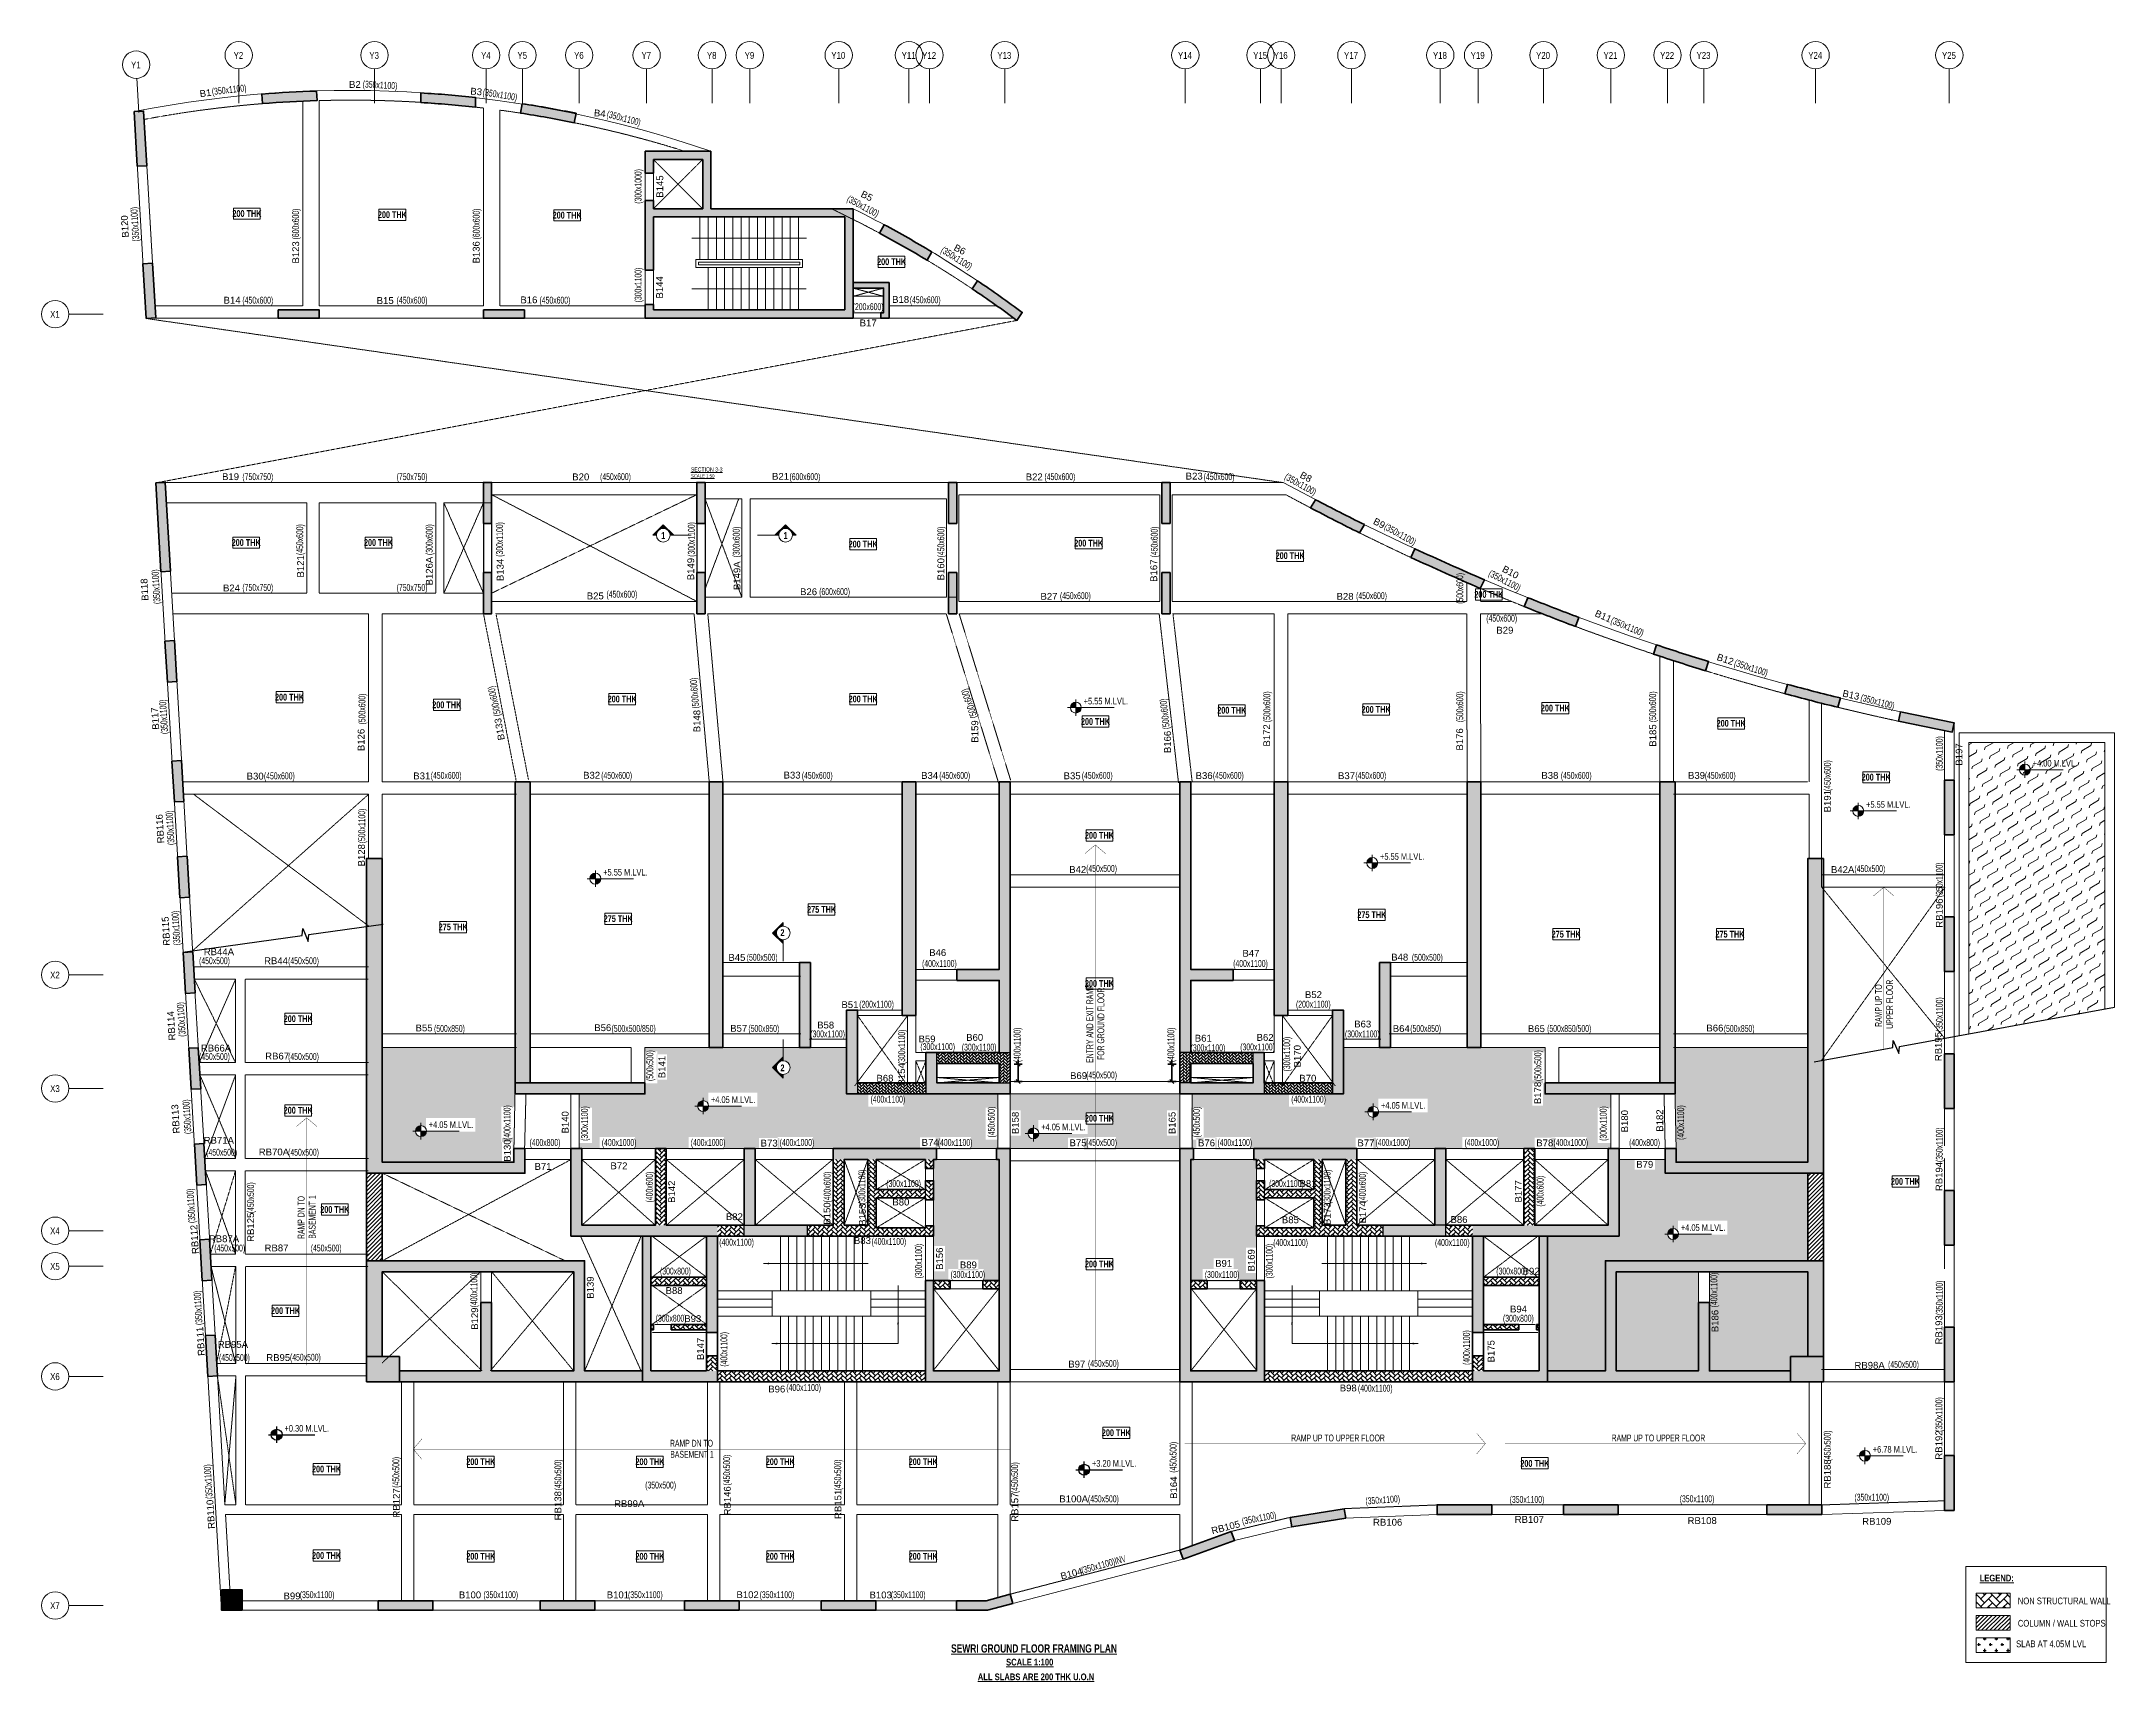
# Model space of a CAD drawing. Header units: millimetres. Extents: x 54 to 75827, y 7312 to 67254.
import ezdxf
from ezdxf.enums import TextEntityAlignment as Align

# ---------------------------------------------------------------- set-up
doc = ezdxf.new("R2010")
doc.units = ezdxf.units.MM
for name, pattern in [('Grid Line', [2222.5, 1270, -317.5, 317.5, -317.5]), ('HIDDEN', [0.375, 0.25, -0.125]), ('HIDDEN2', [0.1875, 0.125, -0.0625])]:
    doc.linetypes.add(name, pattern=pattern)
for name, color, linetype, lineweight in [('A-ANNO-DIMS', 8, 'Continuous', 15), ('A-DETL-MISC', 35, 'Continuous', 15), ('A-FLOR-IDEN', 11, 'Continuous', 9), ('A-GRIDS', 8, 'Continuous', 9), ('A-HIDD-ABVE', 8, 'HIDDEN', 20), ('A-HIDD-BELW', 8, 'HIDDEN2', 20), ('G-____-____-DIMS', 7, 'Continuous', 9), ('G-ANNO-SYMB', 1, 'Continuous', 9), ('G-ANNO-TEXT', 231, 'Continuous', 9), ('S-BEAM', 7, 'Continuous', 18), ('S-BEAM-IDEN', 2, 'Continuous', 9), ('S-COL HATCH', 9, 'Continuous', 0), ('S-COLS', 5, 'Continuous', 35), ('S-GRIDS', 8, 'Continuous', 9), ('SEC TEXT', 50, 'Continuous', 5)]:
    doc.layers.add(name, color=color, linetype=linetype, lineweight=lineweight)
for name, color, linetype in [('ARCH COMMENTS', 1, 'Continuous'), ('Beam Nos', 7, 'Continuous'), ('changes', 7, 'Continuous'), ('HATCH', 8, 'Continuous'), ('SECTION LINE', 4, 'Continuous'), ('SUNK SLAB', 8, 'Continuous')]:
    doc.layers.add(name, color=color, linetype=linetype)
doc.styles.add('Arial Narrow', font='ARIALN.TTF', dxfattribs={"height": 400})
doc.styles.add('Dim.s & Anno.(Misc.)', font='ARIALN.TTF')
doc.styles.add('SC-BBS1', font='SansSerif')
doc.styles.add('sd', font='ARIALN.TTF')
doc.styles.add('SOBHA', font='swisscl.ttf')
doc.styles.add('Swis721 LtCn BT', font='swisscl.ttf', dxfattribs={"width": 0.9, "height": 233.355162})
doc.styles.add('Swis721 LtCn BT_1', font='swisscl.ttf', dxfattribs={"height": 240})
doc.styles.add('Swis721 LtCn BT_2', font='swisscl.ttf', dxfattribs={"height": 244.992296})
doc.styles.add('Swis721 LtCn BT_B', font='', dxfattribs={"width": 0.9, "height": 246.918336})
doc.styles.get('Swis721 LtCn BT_B').set_extended_font_data('Swis721 LtCn BT', bold=True)
doc.dimstyles.new('A-GFC-100', dxfattribs={"dimscale": 100, "dimtxt": 1.75, "dimasz": 1.5, "dimexe": 1.5, "dimexo": 0, "dimgap": 1, "dimtad": 1, "dimdsep": 46, "dimtxsty": 'Dim.s & Anno.(Misc.)', "dimblk": 'ARCHTICK', "dimcen": 0, "dimdle": 1.5, "dimclrd": 256, "dimclre": 8, "dimclrt": 6, "dimazin": 2, "dimtfac": 1, "dimtix": 1, "dimtmove": 2, "dimatfit": 3, "dimfxl": 1, "dimtolj": 1, "dimlwd": -1, "dimlwe": 9, "dimarcsym": 0})
doc.dimstyles.new('S-100', dxfattribs={"dimscale": 100, "dimtxt": 2.5, "dimasz": 1.5, "dimexe": 1.5, "dimexo": 1.5, "dimgap": 0.1, "dimtad": 0, "dimdec": 0, "dimrnd": 0.0005, "dimzin": 0, "dimdsep": 46, "dimtxsty": 'SOBHA', "dimblk": 'OBLIQUE', "dimcen": 0.09, "dimclrd": 8, "dimclre": 8, "dimclrt": 6, "dimadec": 0, "dimazin": 0, "dimtfac": 1, "dimtdec": 0, "dimtofl": 0, "dimtmove": 0, "dimatfit": 3, "dimfxl": 1.5, "dimfxlon": 1, "dimtolj": 1, "dimtzin": 0, "dimlwd": -1, "dimlwe": -1, "dimarcsym": 0})
pattern_1 = [(45, (-31966103.18, 21022167.41), (0, 113.13708499), [240, -80]), (135, (-31966046.61, 21022223.98), (9e-15, 113.13708499), [240, -80])]
pattern_2 = [(45, (-31794446.85, 20735559.75), (0, 169.7056275), [360, -120]), (135, (-31794362, 20735644.6), (1e-14, 169.7056275), [360, -120])]
pattern_3 = [(45, (-31794446.85, 20683630.75), (0, 169.7056275), [360, -120]), (135, (-31794362, 20683715.6), (1e-14, 169.7056275), [360, -120])]
pattern_4 = [(45, (-31794446.854, 20735559.75), (0, 113.13708499), [240, -80]), (135, (-31794390.286, 20735616.32), (9e-15, 113.13708499), [240, -80])]
pattern_5 = [(45, (-31782506.59, 21375114.68), (-75.1300955, 75.1300955), [])]

msp = doc.modelspace()

# ---------------------------------------------------------------- texts
at = {"layer": 'A-FLOR-IDEN', "color": 1, "char_height": 246.92, "width": 1155, "attachment_point": 2, "line_spacing_factor": 0.964267, "style": 'Swis721 LtCn BT_B'}
for s, insert in [('200 THK', (7564.8, 61089.3)), ('200 THK', (7564.8, 61089.3)), ('200 THK', (12879.8, 61048.3)), ('200 THK', (12879.8, 61048.3)), ('200 THK', (19267.3, 61027.3)), ('200 THK', (19267.3, 61027.3)), ('200 THK', (31127.9, 59327.3)), ('200 THK', (31127.9, 59327.3)), ('200 THK', (7537, 49064.4)), ('200 THK', (7537, 49064.4)), ('200 THK', (12372, 49064.4)), ('200 THK', (12372, 49064.4)), ('200 THK', (30086.3, 49006.8)), ('200 THK', (30086.3, 49006.8)), ('200 THK', (38331.3, 49042.3)), ('200 THK', (38331.3, 49042.3)), ('200 THK', (45693.8, 48584.8)), ('200 THK', (45693.8, 48584.8)), ('200 THK', (52958.8, 47167.5)), ('200 THK', (52958.8, 47167.5)), ('200 THK', (9120.8, 43413.8)), ('200 THK', (9120.8, 43413.8)), ('200 THK', (21278.8, 43346.8)), ('200 THK', (21278.8, 43346.8)), ('200 THK', (30086.3, 43346.8)), ('200 THK', (30086.3, 43346.8)), ('200 THK', (14867.8, 43133.8)), ('200 THK', (14867.8, 43133.8)), ('200 THK', (38577.3, 42524.3)), ('200 THK', (38577.3, 42524.3)), ('200 THK', (43560.3, 42933.3)), ('200 THK', (43560.3, 42933.3)), ('200 THK', (48836.3, 42964.3)), ('200 THK', (48836.3, 42964.3)), ('200 THK', (55387.8, 43012.8)), ('200 THK', (55387.8, 43012.8)), ('200 THK', (61812.8, 42457.3)), ('200 THK', (61812.8, 42457.3)), ('200 THK', (67113.8, 40488.3)), ('200 THK', (67113.8, 40488.3)), ('200 THK', (38723, 38362.6)), ('275 THK', (28568.9, 35655.2)), ('275 THK', (15104.4, 35014.7)), ('275 THK', (21133.4, 35319.2)), ('275 THK', (48680.6, 35461.2)), ('275 THK', (55783.6, 34751.2)), ('275 THK', (61770.6, 34751.2)), ('200 THK', (38723, 32948.3)), ('200 THK', (9438.4, 31661.6)), ('200 THK', (9438.4, 28314.6)), ('200 THK', (38723, 28022.5)), ('200 THK', (68182.9, 25713.8)), ('200 THK', (10774.7, 24688.3)), ('200 THK', (38723, 22695.1)), ('200 THK', (8974.4, 20989.9)), ('200 THK', (39342, 16529.8)), ('200 THK', (10474, 15202.6)), ('200 THK', (16111.8, 15470.4)), ('200 THK', (22295.1, 15470.4)), ('200 THK', (27057.7, 15470.4)), ('200 THK', (32282.6, 15470.4)), ('200 THK', (54639.7, 15406.3)), ('200 THK', (10474, 12041.6)), ('200 THK', (16111.8, 12012.9)), ('200 THK', (22295.1, 12012.9)), ('200 THK', (27057.7, 12012.9)), ('200 THK', (32282.6, 12012.9))]:
    msp.add_mtext(s, dxfattribs=dict(at, insert=insert))
at = {"layer": 'ARCH COMMENTS', "char_height": 240, "width": 1683.881, "attachment_point": 1, "line_spacing_factor": 0.970126, "style": 'Swis721 LtCn BT_1'}
for s, insert in [('+0.30 M.LVL.', (8937.3, 16686.3)), ('+3.20 M.LVL.', (38450.3, 15406.8))]:
    msp.add_mtext(s, dxfattribs=dict(at, insert=insert))
at = {"layer": 'Beam Nos', "color": 3, "style": 'SC-BBS1'}
for s, rotation, p in [('B1', 7.549164, (6076.1, 65168.5)), ('B3', 355.133948, (15927.5, 65225.8, 0)), ('B4', 355.133948, (20444.7, 64430.8, 0)), ('B145', 90, (22855.4, 61951.3, 0)), ('B5', 332.64829, (30131.5, 61430.7, 0)), ('B123', 90, (9546.4, 59544.2)), ('B136', 90, (16143.9, 59546.6, 0)), ('B6', 332.64829, (33529.9, 59473.4)), ('B144', 90, (22845.5, 58265.6)), ('B8', 332.64829, (46180.3, 51163, 0)), ('B9', 332.64829, (48859.1, 49469.3, 0)), ('B121', 90, (9721.7, 48070.1)), ('B126A', 90, (14429.4, 47896.7)), ('B134', 90, (17020.3, 47939.5, 0)), ('B149', 90, (23987.2, 47970.9, 0)), ('B149A', 90, (25675.3, 47728.8, 0)), ('B160', 90, (33127.7, 47965.9, 0)), ('B167', 90, (40910.1, 47911.8, 0)), ('B10', 331.961303, (53655.6, 47681.4)), ('B11', 335.988913, (57060, 46066.3)), ('B12', 341.267559, (61536.8, 44481.8)), ('B13', 347.635051, (66152.4, 43176.4, 0)), ('B133', 99.963771, (16994.9, 42152, 0)), ('B148', 90, (24211.2, 42414.3, 0)), ('B126', 90, (11937.6, 41725.5)), ('B159', 90, (34370.2, 42034.8, 0)), ('B166', 90, (41411.9, 41652.1, 0)), ('B172', 90, (45038.4, 41890.4)), ('B176', 90, (52091.4, 41744.4, 0)), ('B185', 90, (59150.7, 41887.2)), ('B191', 90, (65532, 39487.2, 0)), ('B128', 90, (11949.5, 37512.1)), ('B170', 90, (46155, 30169)), ('B141', 90, (22931.7, 29770.3)), ('B154', 90, (31693.2, 29505.5, 0)), ('B178', 90, (54942.8, 28823.4)), ('B140', 90, (19396.4, 27749.6)), ('B158', 90, (35850.5, 27728.6, 0)), ('B165', 90, (41579.7, 27728.4, 0)), ('B180', 90, (58120, 27792)), ('B182', 90, (59405.4, 27815.2)), ('B130', 90, (17279.1, 26717.9, 0)), ('B142', 90, (23288.1, 25212.7)), ('B177', 90, (54237.9, 25225.4)), ('RB125', 90, (7900, 23915.4)), ('B150', 90, (28967.1, 24417.4)), ('B153', 90, (30259.7, 24375.6, 0)), ('B173', 90, (47248.8, 24406.6)), ('B174', 90, (48547.4, 24461.3)), ('B156', 90, (33080.6, 22765.5, 0)), ('B169', 90, (44473.7, 22706, 0)), ('B139', 90, (20314.2, 21711.9)), ('B129', 90, (16089.6, 20575.5, 0)), ('B186', 90, (61423.5, 20487.9, 0)), ('B147', 90, (24341.2, 19469.1, 0)), ('B175', 90, (53239.5, 19382)), ('RB188', 90, (65531.7, 14899.4, 0)), ('RB146', 90, (25321.6, 13915.8, 0)), ('B164', 90, (41636.2, 14396.5, 0)), ('RB127', 90, (13225.6, 13839.5)), ('RB138', 90, (19131.5, 13738.3)), ('RB151', 90, (29368.2, 13787.2, 0)), ('RB157', 90, (35831.7, 13683.1, 0))]:
    msp.add_text(s, height=250, rotation=rotation, dxfattribs=at).set_placement(p, align=Align.BOTTOM_CENTER)
for s, p in [('B2', (11509.9, 65484.2, 0)), ('B14', (7021.9, 57597.7, 0)), ('B15', (12618.4, 57585.2, 0)), ('B16', (17869.9, 57609.7, 0)), ('B18', (31457.4, 57624.7, 0)), ('B17', (30272.4, 56768.2, 0)), ('B19', (6965.4, 51147.7, 0)), ('B20', (19766.4, 51140.8)), ('B21', (27067.7, 51159.6)), ('B22', (36340.9, 51140.8)), ('B23', (42187.9, 51167.8)), ('B24', (7000.9, 47080.3)), ('B25', (20295.9, 46790.8)), ('B26', (28092.4, 46942.3)), ('B27', (36879.4, 46773.9)), ('B28', (47701.7, 46773.9)), ('B29', (53542.7, 45536.4)), ('B30', (7865, 40203.1)), ('B31', (13956.3, 40211.9)), ('B32', (20163.2, 40235.3)), ('B33', (27490, 40240.6)), ('B34', (32518.2, 40227.2)), ('B35', (37726.2, 40214.6)), ('B36', (42550.8, 40222.5)), ('B37', (47755.3, 40218.8)), ('B38', (55188.2, 40229.9)), ('B39', (60548.3, 40229.9)), ('B42', (37931.3, 36790.8)), ('B42A', (65890, 36787.9)), ('RB44A', (6540.1, 33783)), ('RB44', (8627.2, 33455.5)), ('B45', (25472.4, 33576.2)), ('B46', (32811.4, 33753.7)), ('B47', (44260.9, 33728.7)), ('B48', (49699.9, 33587.2)), ('B51', (29603.9, 31850.7)), ('B52', (46546.7, 32217.1)), ('B55', (14038.8, 31000.5)), ('B56', (20570.4, 31009)), ('B57', (25539.8, 30985.9, 0)), ('B58', (28717.1, 31106)), ('B63', (48346.7, 31142.8)), ('B64', (49756.6, 30975.1)), ('B65', (54696.8, 30973.7)), ('B66', (61218.7, 30995.4, 0)), ('RB66A', (6435.2, 30263.7)), ('B59', (32423.1, 30598.1)), ('B60', (34163.6, 30653.1)), ('B61', (42520, 30625.3)), ('B62', (44779.4, 30653.6)), ('RB67', (8667.5, 29972.6)), ('B69', (37960.7, 29256.7)), ('B68', (30884.2, 29161.7)), ('B70', (46340.7, 29161.7)), ('RB71A', (6536.1, 26895)), ('RB70A', (8549.8, 26466.4)), ('B73', (26651.4, 26790.8)), ('B74', (32538, 26815)), ('B75', (37942.4, 26801.7)), ('B76', (42637.9, 26798.2)), ('B77', (48462.9, 26798.2)), ('B78', (55001.9, 26798.2)), ('B71', (18386.9, 25937.4)), ('B72', (21161.9, 25959.9)), ('B79', (58656.4, 26014.8)), ('B81', (46347.1, 25311.9)), ('B82', (25379.6, 24100.6)), ('B80', (31466.4, 24635.9)), ('B85', (45702.4, 23986.9)), ('B86', (51867.1, 23996.4)), ('RB87A', (6725.2, 23295, 0)), ('B83', (30061.1, 23230.5)), ('RB87', (8645.2, 22958.9)), ('B89', (33933.8, 22339.7)), ('B91', (43264.8, 22394.6, 0)), ('B92', (54503.3, 22109.4, 0)), ('B88', (23177.4, 21401.9)), ('B93', (23860.3, 20376.1, 0)), ('B94', (54042.4, 20725.8, 0)), ('RB95A', (7051.1, 19433.3, 0)), ('RB95', (8707.5, 18954, 0)), ('B97', (37896.1, 18712.8, 0)), ('RB98A', (66873.9, 18670.7, 0)), ('B96', (26930.6, 17801.9, 0)), ('B98', (47817.7, 17840.6, 0)), ('RB99A', (21536.2, 13613.5, 0)), ('B100A', (37783.3, 13789.1, 0)), ('B100', (15717, 10279.6, 0)), ('B101', (21123.2, 10280.5, 0)), ('B102', (25864, 10285.2, 0)), ('B99', (9212.6, 10241, 0)), ('B103', (30728.8, 10277.1, 0))]:
    msp.add_text(s, height=250, dxfattribs=at).set_placement(p, align=Align.BOTTOM_CENTER)
at = {"layer": 'Beam Nos', "style": 'SC-BBS1'}
for s, rotation, p in [('B120', 93.339, (3301.1, 60505.4, 0)), ('B118', 93.339, (4020.6, 47231.4, 0)), ('B117', 93.339, (4409.6, 42519.4, 0)), ('B197', 90, (70342.6, 41195, 0)), ('RB116', 93.339, (4585.6, 38491.4, 0)), ('RB196', 90, (69624.4, 35397.9, 0)), ('RB115', 93.339, (4802.1, 34748.4, 0)), ('RB114', 93.339, (4998.1, 31287.4, 0)), ('RB195', 90, (69584.5, 30519.1, 0)), ('RB113', 93.339, (5154.6, 27884.9, 0)), ('RB194', 90, (69613.6, 25769, 0)), ('RB112', 93.339, (5851.1, 23482.4, 0)), ('RB193', 90, (69605, 20166.9, 0)), ('RB111', 93.339, (6068.3, 19758.4, 0)), ('RB192', 90, (69605, 15955.4, 0)), ('RB110', 93.339, (6437.1, 13436.9, 0)), ('RB105', 14.57455, (43387.4, 12753.7, 0)), ('B104', 14.57455, (37751.5, 11062.5, 0))]:
    msp.add_text(s, height=250, rotation=rotation, dxfattribs=at).set_placement(p, align=Align.BOTTOM_CENTER)
for s, p in [('RB106', (49258.6, 12934.1, 0)), ('RB107', (54436.6, 13036.1, 0)), ('RB108', (60755.1, 12994.1, 0)), ('RB109', (67136.6, 12968.1, 0))]:
    msp.add_text(s, height=250, dxfattribs=at).set_placement(p, align=Align.BOTTOM_CENTER)
at = {"layer": 'G-____-____-DIMS', "char_height": 240, "width": 1683.881, "attachment_point": 1, "line_spacing_factor": 0.970126, "style": 'Swis721 LtCn BT_1'}
for s, insert in [('+5.55 M.LVL.', (38147.1, 43265.5)), ('+4.00 M.LVL.', (72835.6, 40995)), ('+5.55 M.LVL.', (66745.1, 39488)), ('+5.55 M.LVL.', (48979.4, 37584.8)), ('+5.55 M.LVL.', (20584.9, 37010.4)), ('+4.05 M.LVL.', (24523.9, 28698.4)), ('+4.05 M.LVL.', (49015.5, 28488.3)), ('+4.05 M.LVL.', (14210.8, 27784.1)), ('+4.05 M.LVL.', (36596.2, 27699.1)), ('+4.05 M.LVL.', (59976.3, 24024.2)), ('+6.78 M.LVL.', (66989.7, 15918.2))]:
    msp.add_mtext(s, dxfattribs=dict(at, insert=insert))
at = {"layer": 'G-ANNO-SYMB', "color": 5, "char_height": 246.9, "width": 330, "line_spacing_factor": 0.964267, "style": 'Swis721 LtCn BT_B'}
for s, insert, attachment_point in [('1', (22781.3, 49322.2), 2), ('1', (27252.6, 49322.2), 2), ('2', (27139.1, 34806.3), 2), ('2', (27139.1, 29616.7), 8)]:
    msp.add_mtext(s, dxfattribs=dict(at, insert=insert, attachment_point=attachment_point))
at = {"layer": 'G-ANNO-TEXT', "color": 7, "char_height": 244.992, "attachment_point": 1, "line_spacing_factor": 0.971848, "style": 'Swis721 LtCn BT_2'}
for s, insert, width in [('\\fSwis721 LtCn BT|b1|i0|c0|p34|;\\LLEGEND:', (70897.5, 11216.8), 1299), ('NON STRUCTURAL WALL', (72293.4, 10381.4), 3845.238), ('COLUMN / WALL STOPS', (72293.4, 9565), 3845.238), ('SLAB AT 4.05M LVL', (72230.2, 8812.6), 3845.238)]:
    msp.add_mtext(s, dxfattribs=dict(at, insert=insert, width=width))
at = {"layer": 'G-ANNO-TEXT', "color": 6, "insert": (33301.3, 8672.2), "char_height": 300, "width": 6923.66, "attachment_point": 1, "line_spacing_factor": 0.971848, "style": 'Swis721 LtCn BT_2'}
msp.add_mtext('{\\fSwis721 LtCn BT|b1|i0|c0|p34;\\LSEWRI GROUND FLOOR FRAMING PLAN }', dxfattribs=at)
at = {"layer": 'G-ANNO-TEXT', "color": 1, "char_height": 244.992, "attachment_point": 1, "line_spacing_factor": 0.971848, "style": 'Swis721 LtCn BT_2'}
for s, insert, width in [('{\\fSwis721 LtCn BT|b1|i0|c0|p34;\\LALL SLABS ARE 200 THK U.O.N}', (34278.2, 7606.2), 3728.693), ('{\\fSwis721 LtCn BT|b1|i0|c0|p34;\\LSCALE 1:100}', (35312.5, 8144.6), 1551.037)]:
    msp.add_mtext(s, dxfattribs=dict(at, insert=insert, width=width))
at = {"layer": 'S-BEAM-IDEN', "style": 'Swis721 LtCn BT', "width": 0.8}
for s, rotation, p in [('(350x1100)', 6.479048, (6298, 65295.2)), ('(350x1100)', 356.840561, (11790.6, 65575.6)), ('(350x1100)', 350.685393, (16170.4, 65290.4)), ('(350x1100)', 345.05471, (20693.5, 64492.6)), ('(300x1000)', 90, (21985.6, 61324.6, 0)), ('(350x1100)', 331.79745, (29465.7, 61420.9)), ('(350x1100)', 93.604421, (3632.7, 59948.1, 0)), ('(600x600)', 90, (9468.9, 60018.2)), ('(600x600)', 90, (16071.3, 60018.2, 0)), ('(350x1100)', 327.983375, (32902, 59565.8)), ('(300x1100)', 90, (21985.6, 57719.2, 0)), ('(450x600)', 360, (7398.2, 57673.3)), ('(450x600)', 360, (13035.9, 57673.3)), ('(450x600)', 360, (18258.4, 57673.3)), ('(200x600)', 360, (29705.5, 57436.1, 0)), ('(450x600)', 360, (31792, 57688.5, 0)), ('(750x750)', 360, (7398.2, 51223.3)), ('(750x750)', 360, (13035.9, 51223.3)), ('(450x600)', 360, (20471.8, 51223.3)), ('(600x600)', 360, (27394.3, 51223.3)), ('(450x600)', 360, (36714.3, 51223.3)), ('(450x600)', 360, (42532.5, 51223.3)), ('(350x1100)', 331.043018, (45460.4, 51267.7)), ('(450x600)', 90, (9619.4, 48484, 0)), ('(300x600)', 90, (14353.3, 48482.9)), ('(300x1100)', 90, (16924.1, 48420.2)), ('(300x1100)', 90, (23932.1, 48420.2)), ('(300x600)', 90, (25574.7, 48397.8, 0)), ('(450x600)', 90, (33053.6, 48397.8, 0)), ('(450x600)', 90, (40853.6, 48397.8, 0)), ('(350x1100)', 331.043018, (49103.4, 49437.8)), ('(350x1100)', 332.517574, (52919, 47735)), ('(350x1100)', 93.604421, (4405.6, 46700.9, 0)), ('(750x750)', 360, (7398.2, 47173.4)), ('(750x750)', 360, (13035.9, 47173.4)), ('(450x600)', 360, (20705.1, 46926)), ('(600x600)', 360, (28480.1, 47023.4)), ('(450x600)', 360, (37281.1, 46873.4)), ('(450x600)', 360, (48105.4, 46873.4)), ('(500x600)', 90, (52019.9, 46701.1, 0)), ('(450x600)', 360, (52864.1, 46049.1)), ('(350x1100)', 336.769663, (57390.2, 46005.5)), ('(350x1100)', 341.716901, (61902.9, 44441.7)), ('(500x600)', 90, (11895, 42292.7)), ('(500x600)', 103.063954, (16856.6, 42618.2)), ('(500x600)', 95.079556, (24096.6, 42886.7, 0)), ('(500x600)', 109.177342, (34264.5, 42562, 0)), ('(500x600)', 90, (44969.9, 42374)), ('(500x600)', 90, (52019.9, 42374.1, 0)), ('(500x600)', 90, (59069.9, 42374)), ('(350x1100)', 345.468765, (66525.5, 43163.2)), ('(350x1100)', 93.604421, (4682.9, 41947.3, 0)), ('(500x600)', 96.261232, (41295, 42130.9, 0)), ('(350x1100)', 90, (69547.8, 40595.5)), ('(450x600)', 360, (8185.1, 40289.1)), ('(450x600)', 90, (65454.9, 39857.1)), ('(350x1100)', 93.604421, (4919.5, 37891.6, 0)), ('(500x1100)', 90, (11887, 37948.8)), ('(350x1100)', 90, (69547.8, 35982, 0)), ('(350x1100)', 93.604421, (5133.4, 34225.9, 0)), ('(450x500)', 360, (5814.8, 33531.5)), ('(450x500)', 360, (9069.2, 33531.5)), ('(500x500)', 360, (25833, 33656.7)), ('(400x1100)', 360, (32241.5, 33432.1, 0)), ('UPPER FLOOR', 90, (67729.8, 31168.2)), ('(350x1100)', 93.604421, (5328.3, 30885.6, 0)), ('(200x1100)', 360, (29945.4, 31942.1, 0)), ('ENTRY AND EXIT RAMP', 90, (38495.4, 29926.3)), ('FOR GROUND FLOOR', 90, (38900.4, 30030.5)), ('RAMP UP TO', 90, (67324.9, 31238.2)), ('(350x1100)', 90, (69547.8, 31054)), ('(500x850)', 360, (14403.4, 31056.7)), ('(500x500/850)', 360, (20891.9, 31056.7)), ('(500x850)', 360, (25893.3, 31056.7)), ('(300x1100)', 360, (28156.1, 30856.7)), ('(300x1100)', 90, (31621, 29875.4, 0)), ('(300x1100)', 360, (32179.7, 30392.1, 0)), ('(300x1100)', 360, (33694.5, 30372.4, 0)), ('(300x1100)', 90, (45694.6, 29609.7, 0)), ('(450x500)', 360, (5814.8, 30031.5)), ('(450x500)', 360, (9069.2, 30031.5)), ('(500x500)', 90, (22417.8, 29258.7)), ('(500x500)', 90, (54874, 29258.7)), ('(350x1100)', 93.604421, (5535.7, 27330, 0)), ('(400x1100)', 90, (17197, 27108)), ('(300x1100)', 90, (20029.3, 27072.5)), ('(450x500)', 90, (34897.2, 27194.8, 0)), ('(450x500)', 90, (42394.6, 27194.8, 0)), ('(300x1100)', 90, (57262.5, 27072.5)), ('(400x1100)', 90, (60094.8, 27108)), ('(350x1100)', 90, (69547.8, 26298)), ('(450x500)', 360, (6076.3, 26531.5)), ('(450x500)', 360, (9069.2, 26531.5)), ('(400x800)', 360, (17894.2, 26889.4)), ('(400x1000)', 360, (20535.9, 26889.4)), ('(400x1000)', 360, (23785.9, 26889.4)), ('(400x1000)', 360, (27035.9, 26889.4)), ('(400x1100)', 360, (32816, 26889.4)), ('(450x500)', 360, (38238.4, 26889.4)), ('(300x1100)', 90, (30167.2, 24758.8)), ('(300x1100)', 90, (47169.2, 24758.8)), ('(350x1100)', 93.604421, (5682.1, 24074.4, 0)), ('(450x500)', 90, (7823.5, 24430.4, 0)), ('(400x600)', 90, (22397.2, 24821.5)), ('(400x600)', 90, (28897.2, 24821.5)), ('(300x1100)', 360, (30933.6, 25390.1)), ('(400x600)', 90, (48459.8, 24821.5, 0)), ('(400x600)', 90, (54957.1, 24669.8, 0)), ('RAMP DN TO', 90, (9668.9, 23486.2)), ('BASEMENT 1', 90, (10073.8, 23496.2)), ('(400x1100)', 360, (24828.9, 23244)), ('(400x1100)', 360, (30394.8, 23272.9)), ('(400x1100)', 360, (45079.2, 23233.7)), ('(400x1100)', 360, (50989, 23233.7)), ('(450x500)', 360, (6371.3, 23031.5)), ('(450x500)', 360, (9896.7, 23031.5)), ('(300x1100)', 90, (32235.7, 22045.2, 0)), ('(300x1100)', 90, (45056.1, 22045.2, 0)), ('(400x1100)', 90, (15982.7, 20988.1)), ('(300x800)', 360, (22663.7, 22189.4)), ('(300x1100)', 360, (33279.7, 22064.2)), ('(300x800)', 360, (53229.7, 22189.4)), ('(400x1100)', 90, (61309.1, 20988.1)), ('(350x1100)', 93.604421, (5943.1, 20347.9, 0)), ('(350x1100)', 90, (69547.8, 20700.5)), ('(300x800)', 360, (22505.7, 20464.2)), ('(400x1100)', 90, (25123.7, 18821.7)), ('(400x1100)', 90, (52262.4, 18884.2)), ('(450x500)', 360, (6544.1, 19027.6)), ('(450x500)', 360, (9137.3, 19039.1)), ('(450x500)', 360, (38306.4, 18814.2)), ('(400x1100)', 360, (27280.4, 17931.3)), ('(400x1100)', 360, (48172.9, 17907.1)), ('(350x1100)', 90, (69533.8, 16436.5, 0)), ('(450x500)', 90, (65453.6, 15361.4)), ('(450x500)', 90, (13133.4, 14394.1)), ('(450x500)', 90, (19057.5, 14301.6)), ('(450x500)', 90, (25223, 14474.6)), ('(450x500)', 90, (29283.4, 14301.6)), ('(450x500)', 90, (41541.7, 14945.9)), ('(350x1100)', 93.604421, (6313.8, 13993.9, 0)), ('(350x500)', 360, (22121.5, 14368.3)), ('(450x500)', 90, (35750.1, 14200.6)), ('(450x500)', 360, (38306.4, 13864.2)), ('(350x1100)', 4.137547, (48454.1, 13781.9, 0)), ('(350x1100)', 10.788367, (43960.5, 13045.2)), ('(350x1100)INV', 15.483236, (38097, 11250.2)), ('(350x1100)', 360, (9496.6, 10361.6)), ('(350x1100)', 360, (16208.6, 10361.6)), ('(350x1100)', 360, (21494.1, 10361.6)), ('(350x1100)', 360, (26304.1, 10361.6)), ('(350x1100)', 360, (31102.8, 10361.6))]:
    msp.add_text(s, height=250, rotation=rotation, dxfattribs=at).set_placement(p)
for s, p in [('(450x600)', (14282.2, 40305)), ('(450x600)', (20514.3, 40305)), ('(450x600)', (27845.6, 40305)), ('(450x600)', (32870.8, 40305)), ('(450x600)', (38080.1, 40305)), ('(450x600)', (42872, 40305)), ('(450x600)', (48079, 40305)), ('(450x600)', (55587.3, 40305)), ('(450x600)', (60851.3, 40305)), ('(450x500)', (38238.4, 36905)), ('(450x500)', (66319, 36897.4, 0)), ('(400x1100)', (43612.6, 33432.1, 0)), ('(500x500)', (50146.4, 33656.7)), ('(200x1100)', (45908.7, 31942.1, 0)), ('(300x1100)', (47698, 30856.7)), ('(500x850)', (50086.1, 31056.7)), ('(500x850/500)', (55087.5, 31056.7)), ('(500x850)', (61543.5, 31056.7)), ('(300x1100)', (42057.9, 30349.7, 0)), ('(300x1100)', (43871.6, 30380.3, 0)), ('(450x500)', (38238.4, 29355)), ('(400x1100)', (30357.4, 28471, 0)), ('(400x1100)', (45736.7, 28471, 0)), ('(400x1100)', (43038.1, 26889.4)), ('(400x1000)', (48818.2, 26889.4)), ('(400x1000)', (52068.2, 26889.4)), ('(400x1000)', (55318.2, 26889.4)), ('(400x800)', (58085.2, 26889.4)), ('(300x1100)', (44925.9, 25390.1)), ('(300x1100)', (42574.4, 22064.2)), ('(300x800)', (53473.7, 20464.2)), ('(450x500)', (67549.7, 18780.9)), ('RAMP DN TO', (23027.6, 15896.6, 0)), ('RAMP UP TO UPPER FLOOR', (45735.2, 16088.5)), ('RAMP UP TO UPPER FLOOR', (57444.9, 16088.5)), ('BASEMENT 1', (23037.6, 15491.7, 0)), ('(350x1100)', (53718.2, 13844.5, 0)), ('(350x1100)', (59934.1, 13867.2)), ('(350x1100)', (66319.6, 13923.8))]:
    msp.add_text(s, height=250, dxfattribs=at).set_placement(p)
at = {"layer": 'SEC TEXT', "color": 1, "linetype": 'ByBlock', "insert": (23790.8, 51685.2, 0), "char_height": 150, "width": 1170.106, "attachment_point": 1, "rotation": 0.010721, "style": 'sd'}
msp.add_mtext('{\\fSwis721 LtCn BT|b0|i0|c0|p34;\\LSECTION 3-3\\P\\H0.83333x;SCALE 1:50}', dxfattribs=at)

# ---------------------------------------------------------------- blocks, each defined once
blk = doc.blocks.new('_ARCHTICK')
at = {"color": 0, "linetype": 'ByBlock', "const_width": 0.15}
blk.add_lwpolyline([(-0.5, -0.5), (0.5, 0.5)], dxfattribs=at)
blk = doc.blocks.new('Spot Elevations - M_Spot Elevation - Target Filled-23738-FIRST FLOOR  FRAMING PLAN _NTA_')
at = {"layer": 'G-____-____-DIMS'}
h = blk.add_hatch(color=256, dxfattribs=at)
edge = h.paths.add_edge_path(flags=0)
edge.add_line((0, 0), (-2, 0))
edge.add_arc((0, 0), 2, 90, 180, ccw=False)
edge.add_line((0, 2), (0, 0))
h = blk.add_hatch(color=256, dxfattribs=at)
edge = h.paths.add_edge_path(flags=0)
edge.add_line((0, 0), (2, 0))
edge.add_arc((0, 0), 2, 270, 360, ccw=False)
edge.add_line((0, -2), (0, 0))
for p, q in [((-3, 0), (14, 0)), ((0, -3), (0, 3))]:
    blk.add_line(p, q, dxfattribs=at)
blk.add_circle((0, 0), 2, dxfattribs=at)
blk = doc.blocks.new('A$Cb7cd9481')
at = {"layer": 'S-COL HATCH', "transparency": 33554687}
h = blk.add_hatch(color=256, dxfattribs=at)
h.dxf.hatch_style = 1
h.paths.add_polyline_path([(-9681, 41101), (-9700, 41450, 0.01185), (-11697, 41341), (-11678, 40991, -0.011949)])
h = blk.add_hatch(color=256, dxfattribs=at)
h.dxf.hatch_style = 1
h.paths.add_polyline_path([(-3886, 40864), (-3886, 41216, 0.011892), (-5886, 41384), (-5886, 41033, -0.011992)])
h = blk.add_hatch(color=256, dxfattribs=at)
h.dxf.hatch_style = 1
h.paths.add_polyline_path([(-282, 40295), (-212, 40638, 0.011811), (-2182, 40990), (-2251, 40647, -0.01191)])
h = blk.add_hatch(color=256, dxfattribs=at)
h.dxf.hatch_style = 1
h.paths.add_polyline_path([(-16019, 40721), (-16368, 40700), (-16252, 38704), (-15902, 38724)])
h = blk.add_hatch(color=256, dxfattribs=at)
h.dxf.hatch_style = 1
h.paths.add_polyline_path([(9915, 37151), (4715, 37151), (4715, 39251), (2315, 39251), (2315, 38451), (2615, 38451), (2615, 38951), (4415, 38951), (4415, 37151), (2615, 37151), (2615, 37451), (2315, 37451), (2315, 34901), (2615, 34901), (2615, 36851), (9615, 36851), (9615, 33451), (2615, 33451), (2615, 33651), (2315, 33651), (2315, 33151), (9915, 33151)])
h = blk.add_hatch(color=256, dxfattribs=at)
h.dxf.hatch_style = 1
h.paths.add_polyline_path([(11046, 36567), (10880, 36258, -0.01191), (12618, 35269), (12784, 35577, 0.011811)])
h = blk.add_hatch(color=256, dxfattribs=at)
h.dxf.hatch_style = 1
h.paths.add_polyline_path([(-15694, 35157), (-16043, 35136), (-15927, 33140), (-15578, 33160)])
h = blk.add_hatch(color=256, dxfattribs=at)
h.dxf.hatch_style = 1
h.paths.add_polyline_path([(11225, 34450), (9915, 34450), (9915, 34250), (11025, 34250), (11025, 33350), (10925, 33350), (10925, 33151), (11225, 33150), (11225, 33350)])
h = blk.add_hatch(color=256, dxfattribs=at)
h.dxf.hatch_style = 1
h.paths.add_polyline_path([(14462, 34513), (14267, 34222, -0.01191), (15902, 33069), (16097, 33360, 0.011811)])
h = blk.add_hatch(color=256, dxfattribs=at)
h.dxf.hatch_style = 1
h.paths.add_polyline_path([(-11102, 33451), (-11102, 33151), (-9602, 33151), (-9602, 33451)])
h = blk.add_hatch(color=256, dxfattribs=at)
h.dxf.hatch_style = 1
h.paths.add_polyline_path([(-3600, 33451), (-3600, 33151), (-2100, 33151), (-2100, 33451)])
h = blk.add_hatch(color=256, dxfattribs=at)
h.dxf.hatch_style = 1
h.paths.add_polyline_path([(-15227, 27150), (-15577, 27130), (-15387, 23885), (-15038, 23905)])
h = blk.add_hatch(color=256, dxfattribs=at)
h.dxf.hatch_style = 1
h.paths.add_polyline_path([(-3600, 25651), (-3300, 25651), (-3300, 27151), (-3600, 27151)])
h = blk.add_hatch(color=256, dxfattribs=at)
h.dxf.hatch_style = 1
h.paths.add_polyline_path([(-3600, 25651), (-3300, 25651), (-3300, 27151), (-3600, 27151)])
h = blk.add_hatch(color=256, dxfattribs=at)
h.dxf.hatch_style = 1
h.paths.add_polyline_path([(4200, 25651), (4500, 25651), (4500, 27151), (4200, 27151)])
h = blk.add_hatch(color=256, dxfattribs=at)
h.dxf.hatch_style = 1
h.paths.add_polyline_path([(4200, 25651), (4500, 25651), (4500, 27151), (4200, 27151)])
h = blk.add_hatch(color=256, dxfattribs=at)
h.dxf.hatch_style = 1
h.paths.add_polyline_path([(13400, 25651), (13700, 25651), (13700, 27151), (13400, 27151)])
h = blk.add_hatch(color=256, dxfattribs=at)
h.dxf.hatch_style = 1
h.paths.add_polyline_path([(13400, 25651), (13700, 25651), (13700, 27151), (13400, 27151)])
h = blk.add_hatch(color=256, dxfattribs=at)
h.dxf.hatch_style = 1
h.paths.add_polyline_path([(21200, 25651), (21500, 25651), (21500, 27151), (21200, 27151)])
h = blk.add_hatch(color=256, dxfattribs=at)
h.dxf.hatch_style = 1
h.paths.add_polyline_path([(21200, 25651), (21500, 25651), (21500, 27151), (21200, 27151)])
h = blk.add_hatch(color=256, dxfattribs=at)
h.dxf.hatch_style = 1
h.paths.add_polyline_path([(28420, 25306), (28602, 25607, -0.00603), (26815, 26517), (26634, 26217, 0.006005)])
h = blk.add_hatch(color=256, dxfattribs=at)
h.dxf.hatch_style = 1
h.paths.add_polyline_path([(30445, 24722), (30297, 24405, 0.004309), (32837, 23274), (32985, 23591, -0.004327)])
h = blk.add_hatch(color=256, dxfattribs=at)
h.dxf.hatch_style = 1
h.paths.add_polyline_path([(-3600, 22351), (-3300, 22351), (-3300, 23851), (-3600, 23851)])
h = blk.add_hatch(color=256, dxfattribs=at)
h.dxf.hatch_style = 1
h.paths.add_polyline_path([(-3600, 22351), (-3300, 22351), (-3300, 23851), (-3600, 23851)])
h = blk.add_hatch(color=256, dxfattribs=at)
h.dxf.hatch_style = 1
h.paths.add_polyline_path([(4200, 22351), (4500, 22351), (4500, 23851), (4200, 23851)])
h = blk.add_hatch(color=256, dxfattribs=at)
h.dxf.hatch_style = 1
h.paths.add_polyline_path([(4200, 22351), (4500, 22351), (4500, 23851), (4200, 23851)])
h = blk.add_hatch(color=256, dxfattribs=at)
h.dxf.hatch_style = 1
h.paths.add_polyline_path([(13400, 22351), (13700, 22351), (13700, 23851), (13400, 23851)])
h = blk.add_hatch(color=256, dxfattribs=at)
h.dxf.hatch_style = 1
h.paths.add_polyline_path([(13400, 22351), (13700, 22351), (13700, 23851), (13400, 23851)])
h = blk.add_hatch(color=256, dxfattribs=at)
h.dxf.hatch_style = 1
h.paths.add_polyline_path([(21200, 22351), (21500, 22351), (21500, 23851), (21200, 23851)])
h = blk.add_hatch(color=256, dxfattribs=at)
h.dxf.hatch_style = 1
h.paths.add_polyline_path([(21200, 22351), (21500, 22351), (21500, 23851), (21200, 23851)])
h = blk.add_hatch(color=256, dxfattribs=at)
h.dxf.hatch_style = 1
h.paths.add_polyline_path([(36311, 21885), (36443, 22213, -0.006015), (34578, 22935), (34446, 22609, 0.00603)])
h = blk.add_hatch(color=256, dxfattribs=at)
h.dxf.hatch_style = 1
h.paths.add_polyline_path([(-15239, 21348), (-15152, 19851), (-14802, 19871), (-14890, 21369)])
h = blk.add_hatch(color=256, dxfattribs=at)
h.dxf.hatch_style = 1
h.paths.add_polyline_path([(41071, 20263), (41183, 20599, -0.006015), (39279, 21210), (39167, 20874, 0.00603)])
h = blk.add_hatch(color=256, dxfattribs=at)
h.dxf.hatch_style = 1
h.paths.add_polyline_path([(45907, 18929), (46003, 19269, -0.006016), (44065, 19767), (43970, 19427, 0.006031)])
h = blk.add_hatch(color=256, dxfattribs=at)
h.dxf.hatch_style = 1
h.paths.add_polyline_path([(48195, 18764), (48125, 18421), (50085, 18021), (50155, 18363)])
h = blk.add_hatch(color=256, dxfattribs=at)
h.dxf.hatch_style = 1
h.paths.add_polyline_path([(-14983, 16966), (-14896, 15469), (-14547, 15489), (-14634, 16986)])
h = blk.add_hatch(color=256, dxfattribs=at)
h.dxf.hatch_style = 1
h.paths.add_polyline_path([(50155, 16269), (49805, 16269), (49805, 14269), (50155, 14269)])
h = blk.add_hatch(color=256, dxfattribs=at)
h.dxf.hatch_style = 1
h.paths.add_polyline_path([(-14779, 13466), (-14692, 11969), (-14342, 11989), (-14430, 13486)])
h = blk.add_hatch(color=256, dxfattribs=at)
h.dxf.hatch_style = 1
h.paths.add_polyline_path([(49805, 9269), (50155, 9269), (50155, 11269), (49805, 11269)])
h = blk.add_hatch(color=256, dxfattribs=at)
h.dxf.hatch_style = 1
h.paths.add_polyline_path([(-14575, 9966), (-14488, 8469), (-14138, 8489), (-14226, 9986)])
h = blk.add_hatch(color=256, dxfattribs=at)
h.dxf.hatch_style = 1
h.paths.add_polyline_path([(-14371, 6466), (-14283, 4969), (-13934, 4989), (-14021, 6486)])
h = blk.add_hatch(color=256, dxfattribs=at)
h.dxf.hatch_style = 1
h.paths.add_polyline_path([(50155, 6269), (49805, 6269), (49805, 4269), (50155, 4269)])
h = blk.add_hatch(color=256, dxfattribs=at)
h.dxf.hatch_style = 1
h.paths.add_polyline_path([(-14166, 2964), (-14079, 1466), (-13730, 1486), (-13817, 2984)])
h = blk.add_hatch(color=256, dxfattribs=at)
h.dxf.hatch_style = 1
h.paths.add_polyline_path([(50155, 1269), (49805, 1269), (49805, -731), (50155, -731)])
h = blk.add_hatch(color=256, dxfattribs=at)
h.dxf.hatch_style = 1
h.paths.add_polyline_path([(-13962, -536), (-13875, -2034), (-13525, -2014), (-13613, -516)])
h = blk.add_hatch(color=256, dxfattribs=at)
h.dxf.hatch_style = 1
h.paths.add_polyline_path([(49805, -5724), (50155, -5724), (50155, -3724), (49805, -3724)])
h = blk.add_hatch(color=256, dxfattribs=at)
h.dxf.hatch_style = 1
h.paths.add_polyline_path([(-13758, -4034), (-13671, -5531), (-13321, -5511), (-13409, -4014)])
h = blk.add_hatch(color=256, dxfattribs=at)
h.dxf.hatch_style = 1
h.paths.add_polyline_path([(49805, -10421), (50155, -10421), (50155, -8421), (49805, -8421)])
h = blk.add_hatch(color=256, dxfattribs=at)
h.dxf.hatch_style = 1
h.paths.add_polyline_path([(25886, -10678), (25942, -11024), (27916, -10706), (27860, -10360)])
h = blk.add_hatch(color=256, dxfattribs=at)
h.dxf.hatch_style = 1
h.paths.add_polyline_path([(31255, -10224), (31255, -10574), (33255, -10574), (33255, -10224)])
h = blk.add_hatch(color=256, dxfattribs=at)
h.dxf.hatch_style = 1
h.paths.add_polyline_path([(35880, -10224), (35880, -10574), (37880, -10574), (37880, -10224)])
h = blk.add_hatch(color=256, dxfattribs=at)
h.dxf.hatch_style = 1
h.paths.add_polyline_path([(43315, -10224), (43315, -10574), (45315, -10574), (45315, -10224)])
h = blk.add_hatch(color=256, dxfattribs=at)
h.dxf.hatch_style = 1
h.paths.add_polyline_path([(23855, -11522), (23735, -11193), (21855, -11874), (21974, -12203)])
h = blk.add_hatch(color=256, dxfattribs=at)
h.dxf.hatch_style = 1
h.paths.add_polyline_path([(-12423, -14074), (-12423, -13324), (-13173, -13324), (-13173, -14074)])
h = blk.add_hatch(color=256, dxfattribs=at)
h.dxf.hatch_style = 1
h.paths.add_polyline_path([(15747, -13822), (15654, -13485), (14779, -13724), (13686, -13724), (13686, -14074), (14825, -14074)])
h = blk.add_hatch(color=256, dxfattribs=at)
h.dxf.hatch_style = 1
h.paths.add_polyline_path([(-5446, -14074), (-5446, -13724), (-7446, -13724), (-7446, -14074)])
h = blk.add_hatch(color=256, dxfattribs=at)
h.dxf.hatch_style = 1
h.paths.add_polyline_path([(478, -14074), (478, -13724), (-1522, -13724), (-1522, -14074)])
h = blk.add_hatch(color=256, dxfattribs=at)
h.dxf.hatch_style = 1
h.paths.add_polyline_path([(5745, -14074), (5745, -13724), (3745, -13724), (3745, -14074)])
h = blk.add_hatch(color=256, dxfattribs=at)
h.dxf.hatch_style = 1
h.paths.add_polyline_path([(10745, -14074), (10745, -13724), (8745, -13724), (8745, -14074)])
at = {"layer": 'S-COLS'}
for p, q in [((4715, 39251, 0), (2315, 39251, 0)), ((4415, 38951, 0), (2615, 38951, 0)), ((4415, 37151, 0), (4415, 38951, 0)), ((4715, 37151, 0), (4715, 39251, 0)), ((4415, 37151, 0), (2615, 37151)), ((9915, 37151), (4715, 37151, 0)), ((9915, 33151), (9915, 37151)), ((2615, 36851), (9615, 36851)), ((2615, 34901), (2615, 36851)), ((9615, 36851), (9615, 33451)), ((2315, 34901), (2615, 34901)), ((2315, 33651), (2315, 33151)), ((2615, 33651), (2315, 33651)), ((2615, 33451), (2615, 33651)), ((9615, 33451), (2615, 33451)), ((2315, 33151), (9915, 33151))]:
    blk.add_line(p, q, dxfattribs=at)
at = {"layer": 'S-COLS', "elevation": 0}
for points in [[(-9700, 41450, 0.01185), (-11697, 41341), (-11678, 40991, -0.011949), (-9681, 41101), (-9700, 41450)], [(-5886, 41384, -0.011892), (-3886, 41216), (-3886, 40864, 0.011992), (-5886, 41033), (-5886, 41384)], [(-282, 40295), (-212, 40638, 0.011811), (-2182, 40990), (-2251, 40647, -0.01191), (-282, 40295)], [(12784, 35577, 0.011811), (11046, 36567), (10880, 36258, -0.01191), (12618, 35269), (12784, 35577)], [(14462, 34513), (14267, 34222, -0.01191), (15902, 33069), (16097, 33360, 0.011811), (14462, 34513)], [(26634, 26217, 0.006005), (28420, 25306), (28602, 25607, -0.00603), (26815, 26517), (26634, 26217)], [(30297, 24405), (30445, 24722, 0.004327), (32985, 23591), (32837, 23274, -0.004309), (30297, 24405)], [(36443, 22213, -0.006015), (34578, 22935), (34446, 22609, 0.00603), (36311, 21885), (36443, 22213)], [(39167, 20874, 0.00603), (41071, 20263), (41183, 20599, -0.006015), (39279, 21210), (39167, 20874)], [(46003, 19269, -0.006016), (44065, 19767), (43970, 19427, 0.006031), (45907, 18929), (46003, 19269)]]:
    blk.add_lwpolyline(points, format="xyb", dxfattribs=at)
for points in [[(-16368, 40700), (-16019, 40721), (-15902, 38724), (-16252, 38704)], [(-16043, 35136), (-15694, 35157), (-15578, 33160), (-15927, 33140)], [(-11102, 33451), (-11102, 33151), (-9602, 33151), (-9602, 33451)], [(-3600, 33451), (-3600, 33151), (-2100, 33151), (-2100, 33451)], [(-15577, 27130), (-15227, 27150), (-15038, 23905), (-15387, 23885)], [(-3600, 25651), (-3300, 25651), (-3300, 27151), (-3600, 27151)], [(-3600, 25651), (-3300, 25651), (-3300, 27151), (-3600, 27151)], [(4200, 25651), (4500, 25651), (4500, 27151), (4200, 27151)], [(4200, 25651), (4500, 25651), (4500, 27151), (4200, 27151)], [(13400, 25651), (13700, 25651), (13700, 27151), (13400, 27151)], [(13400, 25651), (13700, 25651), (13700, 27151), (13400, 27151)], [(21200, 25651), (21500, 25651), (21500, 27151), (21200, 27151)], [(21200, 25651), (21500, 25651), (21500, 27151), (21200, 27151)], [(-3600, 22351), (-3300, 22351), (-3300, 23851), (-3600, 23851)], [(-3600, 22351), (-3300, 22351), (-3300, 23851), (-3600, 23851)], [(4200, 22351), (4500, 22351), (4500, 23851), (4200, 23851)], [(4200, 22351), (4500, 22351), (4500, 23851), (4200, 23851)], [(13400, 22351), (13700, 22351), (13700, 23851), (13400, 23851)], [(13400, 22351), (13700, 22351), (13700, 23851), (13400, 23851)], [(21200, 22351), (21500, 22351), (21500, 23851), (21200, 23851)], [(21200, 22351), (21500, 22351), (21500, 23851), (21200, 23851)], [(-15239, 21348), (-14890, 21369), (-14802, 19871), (-15152, 19851)], [(-14983, 16966), (-14634, 16986), (-14547, 15489), (-14896, 15469)], [(49805, 16269), (50155, 16269), (50155, 14269), (49805, 14269)], [(-14779, 13466), (-14430, 13486), (-14342, 11989), (-14692, 11969)], [(49805, 11269), (50155, 11269), (50155, 9269), (49805, 9269)], [(-14575, 9966), (-14226, 9986), (-14138, 8489), (-14488, 8469)], [(-14371, 6466), (-14021, 6486), (-13934, 4989), (-14283, 4969)], [(49805, 6269), (50155, 6269), (50155, 4269), (49805, 4269)], [(-14166, 2964), (-13817, 2984), (-13730, 1486), (-14079, 1466)], [(49805, 1269), (50155, 1269), (50155, -731), (49805, -731)], [(-13962, -536), (-13613, -516), (-13525, -2014), (-13875, -2034)], [(49805, -3724), (50155, -3724), (50155, -5724), (49805, -5724)], [(-13758, -4034), (-13409, -4014), (-13321, -5511), (-13671, -5531)], [(49805, -8421), (50155, -8421), (50155, -10421), (49805, -10421)], [(31255, -10224), (33255, -10224), (33255, -10574), (31255, -10574)], [(35880, -10224), (37880, -10224), (37880, -10574), (35880, -10574)], [(43315, -10224), (45315, -10224), (45315, -10574), (43315, -10574)], [(-13173, -13324), (-12423, -13324), (-12423, -14074), (-13173, -14074)], [(-7446, -13724), (-5446, -13724), (-5446, -14074), (-7446, -14074)], [(-1522, -13724), (478, -13724), (478, -14074), (-1522, -14074)], [(3745, -13724), (5745, -13724), (5745, -14074), (3745, -14074)], [(8745, -13724), (10745, -13724), (10745, -14074), (8745, -14074)]]:
    blk.add_lwpolyline(points, close=True, dxfattribs=at)
for points in [[(2615, 38951), (2615, 38451), (2315, 38451), (2315, 39251)], [(2615, 37151), (2615, 37451), (2315, 37451), (2315, 34901)], [(9915, 34450), (11225, 34450), (11225, 33350), (11225, 33150), (10925, 33151), (10925, 33350), (11025, 33350), (11025, 34250), (9915, 34250), (9915, 34450)], [(48195, 18764), (50155, 18363), (50085, 18021), (48125, 18421), (48195, 18764)], [(25886, -10678), (25942, -11024), (27916, -10706), (27860, -10360), (25886, -10678)], [(21855, -11874), (21974, -12203), (23855, -11522), (23735, -11193), (21855, -11874)], [(13686, -13724), (14779, -13724), (15654, -13485), (15747, -13822), (14825, -14074), (13686, -14074), (13686, -13724)]]:
    blk.add_lwpolyline(points, dxfattribs=at)
blk = doc.blocks.new('_OBLIQUE')
at = {"color": 0, "linetype": 'ByBlock'}
blk.add_line((-0.5, -0.5), (0.5, 0.5), dxfattribs=at)
blk = doc.blocks.new('*D34')
at = {"layer": 'Defpoints', "color": 0, "transparency": 16777216}
for p in [(35063, 29873), (35752, 29873), (35363, 29240)]:
    blk.add_point(p, dxfattribs=at)
at = {"layer": 'S-COLS', "color": 8, "transparency": 16777216}
for p, q in [((35602, 29873), (35902, 29873)), ((35752, 29873), (35752, 30023)), ((35752, 29240), (35752, 29873)), ((35602, 29240), (35902, 29240))]:
    blk.add_line(p, q, dxfattribs=at)
at = {"layer": 'S-COLS', "color": 8, "transparency": 16777216, "xscale": 150, "yscale": 150, "zscale": 150}
for p, rotation in [((35752, 29873), 90), ((35752, 29240), 270)]:
    blk.add_blockref('_OBLIQUE', p, dxfattribs=dict(at, rotation=rotation))
at = {"layer": 'S-COLS', "color": 6, "transparency": 16777216, "insert": (35752, 30580), "char_height": 250, "attachment_point": 5, "rotation": 90, "style": 'SOBHA'}
blk.add_mtext('\\A1;{\\W0.8;\\C2;(400x1100)}', dxfattribs=at)
blk = doc.blocks.new('*D35')
at = {"layer": 'Defpoints', "color": 0, "transparency": 16777216}
for p in [(41373, 29873), (42063, 29873), (41763, 29240)]:
    blk.add_point(p, dxfattribs=at)
at = {"layer": 'S-COLS', "color": 8, "transparency": 16777216}
for p, q in [((41523, 29873), (41223, 29873)), ((41373, 29873), (41373, 30023)), ((41373, 29240), (41373, 29873)), ((41523, 29240), (41223, 29240))]:
    blk.add_line(p, q, dxfattribs=at)
at = {"layer": 'S-COLS', "color": 8, "transparency": 16777216, "xscale": 150, "yscale": 150, "zscale": 150}
for p, rotation in [((41373, 29873), 90), ((41373, 29240), 270)]:
    blk.add_blockref('_OBLIQUE', p, dxfattribs=dict(at, rotation=rotation))
at = {"layer": 'S-COLS', "color": 6, "transparency": 16777216, "insert": (41373, 30580), "char_height": 250, "attachment_point": 5, "rotation": 90, "style": 'SOBHA'}
blk.add_mtext('\\A1;{\\W0.8;\\C2;(400x1100)}', dxfattribs=at)
blk = doc.blocks.new('A$C0921b736')
at = {"layer": 'S-COL HATCH', "transparency": 33554687}
h = blk.add_hatch(color=256, dxfattribs=at)
h.dxf.hatch_style = 1
h.paths.add_polyline_path([(5425, 11675), (5425, 11275), (10175, 11275), (10175, 11675)])
h.paths.add_polyline_path([(5425, 11675), (5975, 11675), (5975, 22675), (5425, 22675)])
h = blk.add_hatch(color=256, dxfattribs=at)
h.dxf.hatch_style = 1
h.paths.add_polyline_path([(12525, 12975), (13025, 12975), (13025, 22675), (12525, 22675)])
h = blk.add_hatch(color=256, dxfattribs=at)
h.dxf.hatch_style = 1
h.paths.add_polyline_path([(19575, 14135), (20075, 14135), (20075, 22675), (19575, 22675)])
h = blk.add_hatch(color=256, dxfattribs=at)
h.dxf.hatch_style = 1
h.paths.add_polyline_path([(23525, 22675), (23125, 22675), (23125, 15825), (21575, 15825), (21575, 15425), (23125, 15425), (23125, 12785), (23525, 12785)])
h = blk.add_hatch(color=256, dxfattribs=at)
h.dxf.hatch_style = 1
h.paths.add_polyline_path([(29725, 12785), (30125, 12785), (30125, 15425), (31675, 15425), (31675, 15825), (30125, 15825), (30125, 22675), (29725, 22675)])
h = blk.add_hatch(color=256, dxfattribs=at)
h.dxf.hatch_style = 1
h.paths.add_polyline_path([(33675, 14135), (33175, 14135), (33175, 22675), (33675, 22675)])
h = blk.add_hatch(color=256, dxfattribs=at)
h.dxf.hatch_style = 1
h.paths.add_polyline_path([(40725, 12975), (40225, 12975), (40225, 22675), (40725, 22675)])
h = blk.add_hatch(color=256, dxfattribs=at)
h.dxf.hatch_style = 1
h.paths.add_polyline_path([(43075, 11675), (43075, 11275), (47825, 11275), (47825, 11675)])
h.paths.add_polyline_path([(47825, 22675), (47275, 22675), (47275, 11675), (47825, 11675)])
h = blk.add_hatch(color=256, dxfattribs=at)
h.dxf.hatch_style = 1
h.paths.add_polyline_path([(5785, 8375), (5785, 9275), (5385, 9275), (5385, 8775), (575, 8775), (575, 19875), (0, 19879), (0, 8375)])
h = blk.add_hatch(color=256, dxfattribs=at)
h.dxf.hatch_style = 1
h.paths.add_polyline_path([(53250, 8375), (53250, 19875), (52675, 19875), (52675, 8775), (47865, 8775), (47865, 9275), (47465, 9275), (47465, 8375)])
h = blk.add_hatch(color=256, dxfattribs=at)
h.dxf.hatch_style = 1
h.paths.add_polyline_path([(15825, 12975), (16225, 12975), (16225, 16075), (15825, 16075)])
h = blk.add_hatch(color=256, dxfattribs=at)
h.dxf.hatch_style = 1
h.paths.add_polyline_path([(37425, 16075), (37025, 16075), (37025, 12975), (37425, 12975)])
h = blk.add_hatch(color=256, dxfattribs=at)
h.dxf.hatch_style = 1
h.paths.add_polyline_path([(17945, 14335), (17545, 14335), (17545, 11275), (17945, 11275), (17945, 11675)])
h = blk.add_hatch(color=256, dxfattribs=at)
h.dxf.hatch_style = 1
h.paths.add_polyline_path([(35305, 11675), (35305, 11275), (35705, 11275), (35705, 14335), (35305, 14335)])
h = blk.add_hatch(color=256, dxfattribs=at)
h.dxf.hatch_style = 1
h.paths.add_polyline_path([(23525, 11275), (23525, 11675), (23125, 11675), (20845, 11675), (20845, 12385), (20845, 12785), (20445, 12785), (20445, 11675), (20445, 11275)])
at = {"layer": 'S-COL HATCH'}
h = blk.add_hatch(dxfattribs=at)
h.set_pattern_fill('AR-HBONE', color=256, scale=20)
h.set_pattern_definition(pattern_4)
h.paths.add_polyline_path([(23125, 12385), (23125, 11692), (23125, 11692), (23125, 11675), (23525, 11675), (23525, 12785), (20845, 12785), (20845, 12485), (20845, 12385)])
at = {"layer": 'S-COL HATCH', "transparency": 33554687}
h = blk.add_hatch(color=256, dxfattribs=at)
h.dxf.hatch_style = 1
h.paths.add_polyline_path([(32805, 11275), (32805, 11675), (32805, 12785), (32405, 12785), (32405, 12385), (32405, 11675), (30125, 11675), (29725, 11675), (29725, 11275)])
at = {"layer": 'S-COL HATCH'}
h = blk.add_hatch(dxfattribs=at)
h.set_pattern_fill('AR-HBONE', color=256, scale=20)
h.set_pattern_definition(pattern_4)
h.paths.add_polyline_path([(30125, 12385), (30125, 11692), (30125, 11692), (30125, 11675), (29725, 11675), (29725, 12785), (32405, 12785), (32405, 12485), (32405, 12385)])
h = blk.add_hatch(dxfattribs=at)
h.set_pattern_fill('AR-HBONE', color=256, scale=20)
h.set_pattern_definition(pattern_1)
h.paths.add_polyline_path([(20445, 11275), (20445, 11675), (17945, 11675), (17945, 11275)])
h = blk.add_hatch(dxfattribs=at)
h.set_pattern_fill('AR-HBONE', color=256, scale=20)
h.set_pattern_definition(pattern_1)
h.paths.add_polyline_path([(35305, 11275), (35305, 11675), (32805, 11675), (32805, 11275)])
at = {"layer": 'S-COL HATCH', "transparency": 33554687}
h = blk.add_hatch(color=256, dxfattribs=at)
h.dxf.hatch_style = 1
h.paths.add_polyline_path([(12825, 6075), (12825, 6475), (7871, 6475), (7871, 9275), (7471, 9275), (7471, 6075)])
at = {"layer": 'S-COL HATCH'}
h = blk.add_hatch(dxfattribs=at)
h.set_pattern_fill('AR-HBONE', color=256, scale=30)
h.set_pattern_definition(pattern_2)
h.paths.add_polyline_path([(10555, 6475), (10955, 6475), (10955, 9275), (10555, 9275)])
at = {"layer": 'S-COL HATCH', "transparency": 33554687}
h = blk.add_hatch(color=256, dxfattribs=at)
h.dxf.hatch_style = 1
h.paths.add_polyline_path([(13805, 9275), (14205, 9275), (14205, 6475), (13805, 6475)])
h = blk.add_hatch(color=256, dxfattribs=at)
h.dxf.hatch_style = 1
h.paths.add_polyline_path([(17055, 9275), (20825, 9275), (20825, 8875), (17055, 8875)])
h = blk.add_hatch(color=256, dxfattribs=at)
h.dxf.hatch_style = 1
h.paths.add_polyline_path([(20725, 4450), (20425, 4450), (20425, 1150), (20425, 750), (23125, 750), (23525, 750), (23525, 1150), (23525, 1150), (23525, 9275), (23025, 9275), (23025, 8875), (23125, 8875), (23125, 1150), (23125, 1150), (20725, 1150), (20725, 1150)])
h = blk.add_hatch(color=256, dxfattribs=at)
h.dxf.hatch_style = 1
h.paths.add_polyline_path([(32525, 4450), (32825, 4450), (32825, 1150), (32825, 750), (30125, 750), (29725, 750), (29725, 1150), (29725, 1150), (29725, 9275), (30225, 9275), (30225, 8875), (30125, 8875), (30125, 1150), (30125, 1150), (32525, 1150), (32525, 1150)])
h = blk.add_hatch(color=256, dxfattribs=at)
h.dxf.hatch_style = 1
h.paths.add_polyline_path([(36195, 9275), (32425, 9275), (32425, 8875), (36195, 8875)])
h = blk.add_hatch(color=256, dxfattribs=at)
h.dxf.hatch_style = 1
h.paths.add_polyline_path([(39445, 9275), (39045, 9275), (39045, 6475), (39445, 6475)])
h = blk.add_hatch(color=256, dxfattribs=at)
h.dxf.hatch_style = 1
h.paths.add_polyline_path([(40425, 6075), (40425, 6475), (45379, 6475), (45379, 9275), (45779, 9275), (45779, 6075)])
at = {"layer": 'S-COL HATCH'}
h = blk.add_hatch(dxfattribs=at)
h.set_pattern_fill('AR-HBONE', color=256, scale=30)
h.set_pattern_definition(pattern_2)
h.paths.add_polyline_path([(42695, 6475), (42295, 6475), (42295, 9275), (42695, 9275)])
h = blk.add_hatch(dxfattribs=at)
h.set_pattern_fill('AR-HBONE', color=256, scale=30)
h.set_pattern_definition(pattern_2)
h.paths.add_polyline_path([(18325, 8875), (18625, 8875), (18625, 7775), (20425, 7775), (20425, 8100), (20725, 8100), (20725, 7398), (20425, 7398), (20425, 7475), (18625, 7475), (18625, 6375), (20425, 6375), (20425, 6453), (20725, 6453), (20725, 6075), (16105, 6075), (16105, 6475), (18325, 6475)])
h = blk.add_hatch(dxfattribs=at)
h.set_pattern_fill('AR-HBONE', color=256, scale=30)
h.set_pattern_definition(pattern_2)
h.paths.add_polyline_path([(17055, 6475), (17455, 6475), (17455, 8875), (17055, 8875)])
h = blk.add_hatch(dxfattribs=at)
h.set_pattern_fill('AR-HBONE', color=256, scale=30)
h.set_pattern_definition(pattern_2)
h.paths.add_polyline_path([(20425, 8875), (20725, 8875), (20725, 8550), (20425, 8550)])
h = blk.add_hatch(dxfattribs=at)
h.set_pattern_fill('AR-HBONE', color=256, scale=30)
h.set_pattern_definition(pattern_2)
h.paths.add_polyline_path([(34925, 8875), (34625, 8875), (34625, 7775), (32825, 7775), (32825, 8100), (32525, 8100), (32525, 7398), (32825, 7398), (32825, 7475), (34625, 7475), (34625, 6375), (32825, 6375), (32825, 6453), (32525, 6453), (32525, 6075), (37145, 6075), (37145, 6475), (34925, 6475)])
h = blk.add_hatch(dxfattribs=at)
h.set_pattern_fill('AR-HBONE', color=256, scale=30)
h.set_pattern_definition(pattern_2)
h.paths.add_polyline_path([(32825, 8875), (32525, 8875), (32525, 8550), (32825, 8550)])
h = blk.add_hatch(dxfattribs=at)
h.set_pattern_fill('AR-HBONE', color=256, scale=30)
h.set_pattern_definition(pattern_2)
h.paths.add_polyline_path([(36195, 6475), (35795, 6475), (35795, 8875), (36195, 8875)])
at = {"layer": 'S-COL HATCH', "transparency": 33554687}
h = blk.add_hatch(color=256, dxfattribs=at)
h.dxf.hatch_style = 1
h.paths.add_polyline_path([(10385, 6075), (10085, 6075), (10085, 750), (10385, 750), (12825, 750), (12825, 1150), (10385, 1150), (10385, 2850), (10385, 2850), (10385, 2850)])
h = blk.add_hatch(color=256, dxfattribs=at)
h.dxf.hatch_style = 1
h.paths.add_polyline_path([(12825, 6075), (12425, 6075), (12425, 6075), (12425, 4575), (12425, 4575), (12425, 4275), (12425, 2550), (12825, 2550)])
at = {"layer": 'S-COL HATCH'}
h = blk.add_hatch(dxfattribs=at)
h.set_pattern_fill('AR-HBONE', color=256, scale=30)
h.set_pattern_definition(pattern_2)
h.paths.add_polyline_path([(13805, 6475), (12825, 6475), (12825, 6075), (13805, 6075)])
at = {"layer": 'S-COL HATCH', "transparency": 33554687}
h = blk.add_hatch(color=256, dxfattribs=at)
h.dxf.hatch_style = 1
h.paths.add_polyline_path([(13805, 6475), (16105, 6475), (16105, 6075), (13805, 6075)])
h = blk.add_hatch(color=256, dxfattribs=at)
h.dxf.hatch_style = 1
h.paths.add_polyline_path([(39445, 6475), (37145, 6475), (37145, 6075), (39445, 6075)])
at = {"layer": 'S-COL HATCH'}
h = blk.add_hatch(dxfattribs=at)
h.set_pattern_fill('AR-HBONE', color=256, scale=30)
h.set_pattern_definition(pattern_2)
h.paths.add_polyline_path([(39445, 6475), (40425, 6475), (40425, 6075), (39445, 6075)])
at = {"layer": 'S-COL HATCH', "transparency": 33554687}
h = blk.add_hatch(color=256, dxfattribs=at)
h.dxf.hatch_style = 1
h.paths.add_polyline_path([(40425, 6075), (40825, 6075), (40825, 6075), (40825, 4575), (40825, 4575), (40825, 4275), (40825, 2550), (40425, 2550)])
h = blk.add_hatch(color=256, dxfattribs=at)
h.dxf.hatch_style = 1
h.paths.add_polyline_path([(42865, 6075), (43165, 6075), (43165, 750), (42865, 750), (40425, 750), (40425, 1150), (42865, 1150), (42865, 2850), (42865, 2850), (42865, 2850)])
h = blk.add_hatch(color=256, dxfattribs=at)
h.dxf.hatch_style = 1
h.paths.add_polyline_path([(7571, 4775), (7571, 1150), (4571, 1150), (4571, 3648), (4171, 3648), (4171, 1150), (1200, 1150), (1200, 750), (10085, 750), (10085, 1150), (7971, 1150), (7971, 5175), (0, 5175), (0, 1675), (575, 1675), (575, 4775)])
at = {"layer": 'S-COL HATCH'}
h = blk.add_hatch(dxfattribs=at)
h.set_pattern_fill('AR-HBONE', color=256, scale=30)
h.set_pattern_definition(pattern_2)
h.paths.add_polyline_path([(12425, 4575), (10385, 4575), (10385, 4275), (12425, 4275)])
h = blk.add_hatch(dxfattribs=at)
h.set_pattern_fill('AR-HBONE', color=256, scale=30)
h.set_pattern_definition(pattern_2)
h.paths.add_polyline_path([(40825, 4275), (42865, 4275), (42865, 4575), (40825, 4575)])
at = {"layer": 'S-COL HATCH', "transparency": 33554687}
h = blk.add_hatch(color=256, dxfattribs=at)
h.dxf.hatch_style = 1
h.paths.add_polyline_path([(52675, 4775), (52675, 1675), (53250, 1675), (53250, 5175), (45279, 5175), (45279, 1150), (43165, 1150), (43165, 750), (52050, 750), (52050, 1150), (49079, 1150), (49079, 3648), (48679, 3648), (48679, 1150), (45679, 1150), (45679, 4775)])
at = {"layer": 'S-COL HATCH'}
h = blk.add_hatch(dxfattribs=at)
h.set_pattern_fill('AR-HBONE', color=256, scale=30)
h.set_pattern_definition(pattern_3)
h.paths.add_polyline_path([(21325, 4150), (21325, 4450), (20725, 4450), (20725, 4150)])
h.paths.add_polyline_path([(23125, 4150), (23125, 4450), (22525, 4450), (22525, 4150)])
h = blk.add_hatch(dxfattribs=at)
h.set_pattern_fill('AR-HBONE', color=256, scale=30)
h.set_pattern_definition(pattern_3)
h.paths.add_polyline_path([(32525, 4150), (32525, 4450), (31925, 4450), (31925, 4150)])
h.paths.add_polyline_path([(30725, 4150), (30725, 4450), (30125, 4450), (30125, 4150)])
h = blk.add_hatch(dxfattribs=at)
h.set_pattern_fill('AR-HBONE', color=256, scale=30)
h.set_pattern_definition(pattern_2)
h.paths.add_polyline_path([(10485, 2850), (10385, 2850), (10385, 2650), (10485, 2650)])
h = blk.add_hatch(dxfattribs=at)
h.set_pattern_fill('AR-HBONE', color=256, scale=30)
h.set_pattern_definition(pattern_2)
h.paths.add_polyline_path([(11135, 2850), (11135, 2650), (12425, 2650), (12425, 2850)])
h = blk.add_hatch(dxfattribs=at)
h.set_pattern_fill('AR-HBONE', color=256, scale=30)
h.set_pattern_definition(pattern_2)
h.paths.add_polyline_path([(42115, 2850), (42115, 2650), (40825, 2650), (40825, 2850)])
h = blk.add_hatch(dxfattribs=at)
h.set_pattern_fill('AR-HBONE', color=256, scale=30)
h.set_pattern_definition(pattern_2)
h.paths.add_polyline_path([(42765, 2850), (42865, 2850), (42865, 2650), (42765, 2650)])
at = {"layer": 'S-COL HATCH', "transparency": 33554687}
h = blk.add_hatch(color=256, dxfattribs=at)
h.dxf.hatch_style = 1
h.paths.add_polyline_path([(0, 1675), (0, 750), (1200, 750), (1200, 1675)])
at = {"layer": 'S-COL HATCH'}
h = blk.add_hatch(dxfattribs=at)
h.set_pattern_fill('AR-HBONE', color=256, scale=30)
h.set_pattern_definition(pattern_2)
h.paths.add_polyline_path([(12825, 1700), (12425, 1700), (12425, 1150), (12825, 1150)])
h = blk.add_hatch(dxfattribs=at)
h.set_pattern_fill('AR-HBONE', color=256, scale=30)
h.set_pattern_definition(pattern_2)
h.paths.add_polyline_path([(40425, 1700), (40825, 1700), (40825, 1150), (40425, 1150)])
at = {"layer": 'S-COL HATCH', "transparency": 33554687}
h = blk.add_hatch(color=256, dxfattribs=at)
h.dxf.hatch_style = 1
h.paths.add_polyline_path([(53250, 1675), (53250, 750), (52050, 750), (52050, 1675)])
at = {"layer": 'S-COL HATCH'}
h = blk.add_hatch(dxfattribs=at)
h.set_pattern_fill('AR-HBONE', color=256, scale=30)
h.set_pattern_definition(pattern_2)
h.paths.add_polyline_path([(12825, 1150), (20425, 1150), (20425, 750), (12825, 750)])
h = blk.add_hatch(dxfattribs=at)
h.set_pattern_fill('AR-HBONE', color=256, scale=30)
h.set_pattern_definition(pattern_2)
h.paths.add_polyline_path([(40425, 1150), (32825, 1150), (32825, 750), (40425, 750)])
at = {"layer": 'changes'}
for p, q in [((20845, 12385), (20845, 12785)), ((23125, 12785), (23525, 12785)), ((30125, 12785), (29725, 12785)), ((32405, 12385), (32405, 12785)), ((17945, 11675), (17945, 11275)), ((20445, 11675), (20445, 11275)), ((23125, 11675), (23525, 11675)), ((30125, 11675), (29725, 11675)), ((32805, 11675), (32805, 11275)), ((35305, 11675), (35305, 11275))]:
    blk.add_line(p, q, dxfattribs=at)
for points in [[(13805, 6475), (16105, 6475), (16105, 6075), (13805, 6075)], [(39445, 6475), (37145, 6475), (37145, 6075), (39445, 6075)]]:
    blk.add_lwpolyline(points, close=True, dxfattribs=at)
at = {"layer": 'S-COLS'}
for p, q in [((20425, 4450), (20425, 1150)), ((20725, 4450), (20725, 1150)), ((32525, 4450), (32525, 1150)), ((32825, 4450), (32825, 1150)), ((12425, 2550), (12825, 2550)), ((40825, 2550), (40425, 2550)), ((12425, 1700), (12825, 1700)), ((40825, 1700), (40425, 1700)), ((20425, 1150), (20425, 750)), ((32825, 1150), (32825, 750))]:
    blk.add_line(p, q, dxfattribs=at)
for points in [[(5425, 11675), (5425, 22675), (5975, 22675), (5975, 11675), (5425, 11675)], [(23525, 11275), (23525, 22675), (23125, 22675), (23125, 15825), (21575, 15825), (21575, 15425), (23125, 15425), (23125, 12785), (20445, 12785), (20445, 11675), (17945, 11675), (17945, 14335), (17545, 14335), (17545, 11275), (23525, 11275)], [(29725, 11275), (29725, 22675), (30125, 22675), (30125, 15825), (31675, 15825), (31675, 15425), (30125, 15425), (30125, 12785), (32805, 12785), (32805, 11675), (35305, 11675), (35305, 14335), (35705, 14335), (35705, 11275), (29725, 11275)], [(47825, 11675), (47825, 22675), (47275, 22675), (47275, 11675), (47825, 11675)], [(17055, 9275), (20825, 9275), (20825, 8875), (20725, 8875), (20725, 8550), (20425, 8550), (20425, 8875), (19525, 8875), (18625, 8875), (18625, 7775), (20425, 7775), (20425, 8100), (20725, 8100), (20725, 7398), (20425, 7398), (20425, 7475), (18625, 7475), (18625, 6375), (19525, 6375), (20425, 6375), (20425, 6453), (20725, 6453), (20725, 6075), (18625, 6075), (18625, 6075), (7471, 6075), (7471, 9275), (7871, 9275), (7871, 6475), (10555, 6475), (10555, 9275)], [(10555, 9275), (10955, 9275)], [(10955, 9275), (10955, 6475), (13805, 6475), (13805, 9275)], [(13805, 9275), (14205, 9275)], [(14205, 9275), (14205, 6475), (17055, 6475), (17055, 9275)], [(23525, 1150), (23525, 9275), (23025, 9275), (23025, 8875), (23125, 8875), (23125, 1150), (20725, 1150)], [(29725, 1150), (29725, 9275), (30225, 9275), (30225, 8875), (30125, 8875), (30125, 1150), (32525, 1150)], [(36195, 9275), (32425, 9275), (32425, 8875), (32525, 8875), (32525, 8550), (32825, 8550), (32825, 8875), (33725, 8875), (34625, 8875), (34625, 7775), (32825, 7775), (32825, 8100), (32525, 8100), (32525, 7398), (32825, 7398), (32825, 7475), (34625, 7475), (34625, 6375), (33725, 6375), (32825, 6375), (32825, 6453), (32525, 6453), (32525, 6075), (34625, 6075), (34625, 6075), (45779, 6075), (45779, 9275), (45379, 9275), (45379, 6475), (42695, 6475), (42695, 9275)], [(39045, 9275), (39045, 6475), (36195, 6475), (36195, 9275)], [(39445, 9275), (39045, 9275)], [(42295, 9275), (42295, 6475), (39445, 6475), (39445, 9275)], [(42695, 9275), (42295, 9275)], [(10085, 6075), (10085, 750), (10385, 750)], [(10385, 1150), (10385, 6075)], [(12425, 6075), (12425, 1150)], [(12425, 750), (12825, 750), (12825, 6075)], [(40825, 750), (40425, 750), (40425, 6075)], [(40825, 6075), (40825, 1150)], [(43165, 6075), (43165, 750), (42865, 750)], [(42865, 1150), (42865, 6075)], [(0, 5175), (0, 1675), (575, 1675), (575, 4775), (7571, 4775), (7571, 1150), (4571, 1150), (4571, 3648), (4171, 3648), (4171, 1150), (1200, 1150), (1200, 750), (10085, 750)], [(10085, 1150), (7971, 1150), (7971, 5175), (25, 5175)], [(43165, 1150), (45279, 1150), (45279, 5175), (53250, 5175)], [(53250, 5175), (53250, 1675), (52675, 1675), (52675, 4775), (45679, 4775), (45679, 1150), (48679, 1150), (48679, 3648), (49079, 3648), (49079, 1150), (52050, 1150), (52050, 750), (43165, 750)], [(20725, 4150), (21325, 4150), (21325, 4450), (20425, 4450)], [(23125, 4150), (22525, 4150), (22525, 4450), (23125, 4450)], [(30125, 4150), (30725, 4150), (30725, 4450), (30125, 4450)], [(32525, 4150), (31925, 4150), (31925, 4450), (32825, 4450)], [(10485, 2850), (10385, 2850)], [(10385, 2650), (10485, 2650)], [(10485, 2650), (10485, 2850)], [(11135, 2850), (11135, 2650)], [(12425, 2850), (11135, 2850)], [(11135, 2650), (12425, 2650)], [(40825, 2850), (42115, 2850)], [(42115, 2650), (40825, 2650)], [(42115, 2850), (42115, 2650)], [(42765, 2650), (42765, 2850)], [(42765, 2850), (42865, 2850)], [(42865, 2650), (42765, 2650)], [(12425, 1150), (10385, 1150)], [(20425, 1150), (12825, 1150), (12825, 750), (23125, 750)], [(23125, 750), (23125, 750), (23525, 750), (23525, 1150)], [(30125, 750), (30125, 750), (29725, 750), (29725, 1150)], [(32825, 1150), (40425, 1150), (40425, 750), (30125, 750)], [(40825, 1150), (42865, 1150)], [(10385, 750), (12425, 750)], [(42865, 750), (40825, 750)]]:
    blk.add_lwpolyline(points, dxfattribs=at)
at = {"layer": 'S-COLS', "elevation": 0}
for points in [[(12525, 12975), (13025, 12975), (13025, 22675), (12525, 22675)], [(40725, 12975), (40225, 12975), (40225, 22675), (40725, 22675)], [(15825, 16075), (16225, 16075), (16225, 12975), (15825, 12975)], [(37425, 16075), (37025, 16075), (37025, 12975), (37425, 12975)], [(10175, 11675), (5425, 11675), (5425, 11275), (10175, 11275)], [(43075, 11675), (47825, 11675), (47825, 11275), (43075, 11275)], [(0, 750), (1200, 750), (1200, 1675), (0, 1675)], [(53250, 750), (52050, 750), (52050, 1675), (53250, 1675)]]:
    blk.add_lwpolyline(points, close=True, dxfattribs=at)
at = {"layer": 'S-COLS'}
for points in [[(19575, 14135), (20075, 14135), (20075, 22675), (19575, 22675)], [(33675, 14135), (33175, 14135), (33175, 22675), (33675, 22675)], [(0, 8379), (5785, 8375), (5785, 9275), (5385, 9275), (5385, 8775), (575, 8775), (575, 19875), (0, 19879)], [(53250, 8375), (47465, 8375), (47465, 9275), (47865, 9275), (47865, 8775), (52675, 8775), (52675, 19875), (53250, 19875)], [(23125, 12385), (20845, 12385), (20845, 11675), (23125, 11675)], [(30125, 12385), (32405, 12385), (32405, 11675), (30125, 11675)], [(17455, 6475), (18325, 6475), (18325, 8875), (17455, 8875)], [(35795, 6475), (34925, 6475), (34925, 8875), (35795, 8875)], [(12425, 4575), (10385, 4575), (10385, 4275), (12425, 4275)], [(40825, 4575), (42865, 4575), (42865, 4275), (40825, 4275)]]:
    blk.add_lwpolyline(points, close=True, dxfattribs=at)
blk = doc.blocks.new('Grid - Type 1 Structural-6743905-9TH FLOOR LVL')
at = {"layer": 'A-GRIDS'}
blk.add_circle((0, 0), 4, dxfattribs=at)
blk = doc.blocks.new('A$C45bf0ae9')
at = {"layer": 'S-GRIDS', "linetype": 'Grid Line'}
for p, q in [((-16192, 40669), (-16265, 41917)), ((-12545, 41014), (-12545, 42264)), ((-7583, 41014), (-7583, 42264)), ((-3500, 41014), (-3500, 42264)), ((-2170, 41014), (-2170, 42264)), ((-100, 41014), (-100, 42264)), ((2365, 41014), (2365, 42264)), ((4755, 41014), (4755, 42264)), ((6135, 41014), (6135, 42264)), ((9385, 41014), (9385, 42264)), ((11955, 41014), (11955, 42264)), ((12705, 41014), (12705, 42264)), ((15455, 41014), (15455, 42264)), ((22055, 41014), (22055, 42264)), ((24805, 41014), (24805, 42264)), ((25555, 41014), (25555, 42264)), ((28125, 41014), (28125, 42264)), ((31375, 41014), (31375, 42264)), ((32755, 41014), (32755, 42264)), ((35145, 41014), (35145, 42264)), ((37610, 41014), (37610, 42264)), ((39680, 41014), (39680, 42264)), ((41010, 41014), (41010, 42264)), ((45093, 41014), (45093, 42264)), ((49980, 41014), (49980, 42264)), ((-17504, 33297), (-18754, 33297)), ((-17504, 9150), (-18754, 9150)), ((-17504, 5000), (-18754, 5000)), ((-17504, -200), (-18754, -200)), ((-17504, -1500), (-18754, -1500)), ((-17504, -5525), (-18754, -5525)), ((-17504, -13899), (-18754, -13899))]:
    blk.add_line(p, q, dxfattribs=at)
at = {"layer": 'A-GRIDS', "xscale": 124.9999999999999, "yscale": 124.9999999999999, "zscale": 124.9999999999999}
for p in [(-12545, 42764), (-7583, 42764), (-3500, 42764), (-2170, 42764), (-100, 42764), (2365, 42764), (4755, 42764), (6135, 42764), (9385, 42764), (11955, 42764), (12705, 42764), (15455, 42764), (22055, 42764), (24805, 42764), (25555, 42764), (28125, 42764), (31375, 42764), (32755, 42764), (35145, 42764), (37610, 42764), (39680, 42764), (41010, 42764), (45093, 42764), (49980, 42764)]:
    blk.add_blockref('Grid - Type 1 Structural-6743905-9TH FLOOR LVL', p, dxfattribs=at)
for p, rotation in [((-16294, 42416), 3.339999999999538), ((-19254, 33297), 89.99999999999982), ((-19254, 9150), 89.99999999999982), ((-19254, 5000), 89.99999999999982), ((-19254, -200), 89.99999999999982), ((-19254, -1500), 89.99999999999982), ((-19254, -5525), 89.99999999999982), ((-19254, -13899), 89.99999999999982)]:
    blk.add_blockref('Grid - Type 1 Structural-6743905-9TH FLOOR LVL', p, dxfattribs=dict(at, rotation=rotation))
at = {"layer": 'A-GRIDS', "lineweight": 18, "char_height": 250, "attachment_point": 1, "style": 'Arial Narrow'}
for s, insert, width in [('Y1', (-16480, 42530), 440.93), ('Y2', (-12731, 42879), 440.93), ('Y3', (-7769, 42879), 440.93), ('Y4', (-3686, 42879), 440.93), ('Y5', (-2356, 42879), 440.93), ('Y6', (-286, 42879), 440.93), ('Y7', (2179, 42879), 440.93), ('Y8', (4569, 42879), 440.93), ('Y9', (5949, 42879), 440.93), ('Y10', (9116, 42879), 641.35), ('Y11', (11686, 42879), 641.35), ('Y12', (12436, 42879), 641.35), ('Y13', (15186, 42879), 641.35), ('Y14', (21786, 42879), 641.35), ('Y15', (24536, 42879), 641.35), ('Y16', (25286, 42879), 641.35), ('Y17', (27856, 42879), 641.35), ('Y18', (31106, 42879), 641.35), ('Y19', (32486, 42879), 641.35), ('Y20', (34876, 42879), 641.35), ('Y21', (37341, 42879), 641.35), ('Y22', (39411, 42879), 641.35), ('Y23', (40741, 42879), 641.35), ('Y24', (44824, 42879), 641.35), ('Y25', (49711, 42879), 641.35), ('X1', (-19437, 33415), 440.93), ('X2', (-19437, 9268), 440.93), ('X3', (-19437, 5118), 440.93), ('X4', (-19437, -82), 440.93), ('X5', (-19437, -1382), 440.93), ('X6', (-19437, -5407), 440.93), ('X7', (-19437, -13781), 440.93)]:
    blk.add_mtext(s, dxfattribs=dict(at, insert=insert, width=width))
blk = doc.blocks.new('Detail View - M_Section Head - Structural Type 1-785420-STILT FLOOR FRAMING PLAN')
at = {"layer": 'G-ANNO-SYMB'}
h = blk.add_hatch(color=9, dxfattribs=at)
edge = h.paths.add_edge_path(flags=0)
edge.add_line((-8.5, 0), (-9.86, 0))
edge.add_line((-9.86, 0), (-5.99, 3.87))
edge.add_line((-5.99, 3.87), (-2.12, 0))
edge.add_line((-2.12, 0), (-3.5, 0))
edge.add_arc((-6, 0), 2.5, 360, 540)
for p, q in [((-5.99, 3.87), (-9.86, 0)), ((-5.99, 3.87), (-2.12, 0)), ((-8.5, 0), (-9.86, 0)), ((-3.5, 0), (-2.12, 0))]:
    blk.add_line(p, q, dxfattribs=at)
at = {"layer": 'G-ANNO-SYMB', "color": 5}
for p, q in [((-5.99, 3.87), (-9.86, 0)), ((-2.12, 0), (-5.99, 3.87)), ((-9.86, 0), (-8.5, 0)), ((-3.5, 0), (4.24, 0)), ((-3.5, 0), (-2.12, 0))]:
    blk.add_line(p, q, dxfattribs=at)
at = {"layer": 'G-ANNO-SYMB'}
blk.add_arc((-6, 0), 2.5, 360, 180, dxfattribs=at)
at = {"layer": 'G-ANNO-SYMB', "color": 5}
for start, end in [(360, 180), (180, 360)]:
    blk.add_arc((-6, 0), 2.5, start, end, dxfattribs=at)
blk = doc.blocks.new('A$C40398dd4')
at = {"layer": 'A-ANNO-DIMS', "ltscale": 500, "elevation": 0}
blk.add_lwpolyline([(5810, 1000), (6600, 1000), (6600, 1565)], dxfattribs=at)
at = {"layer": 'A-DETL-MISC'}
for p, q in [((2300, 4925), (2300, 2925)), ((2600, 4925), (2600, 2925)), ((2900, 4925), (2900, 2925)), ((3200, 4925), (3200, 2925)), ((3500, 4925), (3500, 2925)), ((3800, 4925), (3800, 2925)), ((4100, 4925), (4100, 2925)), ((4400, 4925), (4400, 2925)), ((4700, 4925), (4700, 2925)), ((5000, 4925), (5000, 2925)), ((5300, 4925), (5300, 2925)), ((2300, 0), (2300, 2000)), ((2600, 0), (2600, 2000)), ((2900, 0), (2900, 2000)), ((3200, 0), (3200, 2000)), ((3500, 0), (3500, 2000)), ((3800, 0), (3800, 2000)), ((4100, 0), (4100, 2000)), ((4400, 0), (4400, 2000)), ((4700, 0), (4700, 2000)), ((5000, 0), (5000, 2000)), ((5300, 0), (5300, 2000))]:
    blk.add_line(p, q, dxfattribs=at)
for points in [[(2000, 2925), (0, 2925)], [(2000, 2625), (0, 2625)], [(2000, 2325), (0, 2325)], [(5600, 2925), (7600, 2925)], [(5600, 2625), (7600, 2625)], [(5600, 2325), (7600, 2325)]]:
    blk.add_lwpolyline(points, dxfattribs=at)
blk.add_lwpolyline([(5600, 2925), (5600, 2000), (2000, 2000), (2000, 2925)], close=True, dxfattribs=at)
at = {"layer": 'A-DETL-MISC', "elevation": 0}
for points in [[(2000, 2000), (0, 2000)], [(5600, 2000), (7600, 2000)]]:
    blk.add_lwpolyline(points, dxfattribs=at)
at = {"layer": 'A-ANNO-DIMS', "ltscale": 500}
for points in [[(1688, 3925), (5510, 3925)], [(6600, 1565), (6600, 3126)], [(1988, 1000), (5810, 1000)]]:
    blk.add_leader(points, dimstyle='A-GFC-100', override={"dimasz": 2, "dimtad": 0, "dimfxl": 0.18, "dimarcsym": 1}, dxfattribs=at)
blk = doc.blocks.new('A$Cf8d4ec59')
at = {"layer": 'A-DETL-MISC'}
for p, q in [((-5300, 0), (-5300, -1550)), ((-5000, 0), (-5000, -1550)), ((-4700, 0), (-4700, -1550)), ((-4400, 0), (-4400, -1550)), ((-4100, 0), (-4100, -1550)), ((-3800, 0), (-3800, -1550)), ((-3500, 0), (-3500, -1550)), ((-3200, 0), (-3200, -1550)), ((-2900, 0), (-2900, -1550)), ((-2600, 0), (-2600, -1550)), ((-2300, 0), (-2300, -1550)), ((-2000, 0), (-2000, -1550)), ((-1700, 0), (-1700, -1550)), ((-5000, -3400), (-5000, -1850)), ((-4700, -3400), (-4700, -1850)), ((-4400, -3400), (-4400, -1850)), ((-4100, -3400), (-4100, -1850)), ((-3800, -3400), (-3800, -1850)), ((-3500, -3400), (-3500, -1850)), ((-3200, -3400), (-3200, -1850)), ((-2900, -3400), (-2900, -1850)), ((-2600, -3400), (-2600, -1850)), ((-2300, -3400), (-2300, -1850)), ((-2000, -3400), (-2000, -1850)), ((-1700, -3400), (-1700, -1850))]:
    blk.add_line(p, q, dxfattribs=at)
for points in [[(-1550, -1550), (-1550, -1850), (-5450, -1850), (-5450, -1550)], [(-1650, -1650), (-1650, -1750), (-5350, -1750), (-5350, -1650)]]:
    blk.add_lwpolyline(points, close=True, dxfattribs=at)
at = {"layer": 'A-ANNO-DIMS', "ltscale": 500}
for points in [[(-1400, -775), (-5600, -775)], [(-5600, -2625), (-1424, -2625)]]:
    blk.add_leader(points, dimstyle='A-GFC-100', override={"dimasz": 0.002, "dimtad": 0, "dimfxl": 0.18, "dimarcsym": 1}, dxfattribs=at)

# ---------------------------------------------------------------- dimensions: what is measured, and where the dimension line sits
at = {"layer": 'S-COLS'}
for base, p1, p2, picture, middle in [((35752.2, 29872.5), (35362.6, 29240, 0), (35062.6, 29872.5, 0), '*D34', (35752.2, 30579.8)), ((41372.9, 29872.5), (41762.6, 29240, 0), (42062.6, 29872.5, 0), '*D35', (41372.9, 30579.8))]:
    dim = msp.add_linear_dim(base=base, p1=p1, p2=p2, angle=90, text='{\\W0.8;\\C2;(400x1100)}', dimstyle='S-100', dxfattribs=at)
    dim.commit()
    dim.dimension.update_dxf_attribs({"geometry": picture, "text_midpoint": middle})

# ---------------------------------------------------------------- hatches: boundary and pattern name
at = {"layer": 'A-HIDD-BELW', "transparency": 33554687}
h = msp.add_hatch(dxfattribs=at)
h.set_pattern_fill('FLEX', color=256, scale=1500, angle=30)
h.set_pattern_definition([(30, (-31343205.1, 21169125.18), (-187.5, 324.7595264), [375, -375]), (75, (-31342880.33, 21169312.68), (-187.5, 324.7595264), [93.75, -342.830086, 93.75, -530.330086])])
h.paths.add_polyline_path([(70502.6, 30987.6), (75476.9, 31890.3), (75476.9, 41636.8), (70502.6, 41636.8)])
at = {"layer": 'ARCH COMMENTS'}
h = msp.add_hatch(color=256, dxfattribs=at)
edge = h.paths.add_edge_path(flags=0)
edge.add_line((8651.9, 16330.7), (8451.9, 16330.7))
edge.add_arc((8651.9, 16330.7), 200, 90, 180, ccw=False)
edge.add_line((8651.9, 16530.7), (8651.9, 16330.7))
h = msp.add_hatch(color=256, dxfattribs=at)
edge = h.paths.add_edge_path(flags=0)
edge.add_line((8651.9, 16330.7), (8851.9, 16330.7))
edge.add_arc((8651.9, 16330.7), 200, 270, 360, ccw=False)
edge.add_line((8651.9, 16130.7), (8651.9, 16330.7))
h = msp.add_hatch(color=256, dxfattribs=at)
edge = h.paths.add_edge_path(flags=0)
edge.add_line((38164.9, 15051.2), (37964.9, 15051.2))
edge.add_arc((38164.9, 15051.2), 200, 90, 180, ccw=False)
edge.add_line((38164.9, 15251.2), (38164.9, 15051.2))
h = msp.add_hatch(color=256, dxfattribs=at)
edge = h.paths.add_edge_path(flags=0)
edge.add_line((38164.9, 15051.2), (38364.9, 15051.2))
edge.add_arc((38164.9, 15051.2), 200, 270, 360, ccw=False)
edge.add_line((38164.9, 14851.2), (38164.9, 15051.2))
at = {"layer": 'HATCH'}
h = msp.add_hatch(dxfattribs=at)
h.set_pattern_fill('CROSS', color=256, scale=1500)
h.set_pattern_definition([(0, (-31782506.6, 21375114.68), (375, 375), [187.5, -562.5]), (90, (-31782412.84, 21375020.93), (-375, 375), [187.5, -562.5])])
h.paths.add_polyline_path([(17362.6, 29190), (17362.6, 30490), (12512.6, 30490), (12512.6, 26290), (17322.6, 26290), (17322.6, 26790), (17362.6, 28790)])
edge = h.paths.add_edge_path(flags=16)
edge.add_arc((13925.4, 27428.5), 200, 0, 360)
h.paths.add_polyline_path([(17362.6, 30490), (17912.6, 30490), (17912.6, 29190), (17362.6, 29190)])
edge = h.paths.add_edge_path()
edge.add_line((35012.6, 28790), (29482.6, 28790))
edge.add_line((29482.6, 28790), (29482.6, 30490))
edge.add_line((29482.6, 30490), (27165.7, 30490))
edge.add_line((27165.7, 30490), (27165.7, 30002.6))
edge.add_arc((27165.7, 29752.6), 250, -90, 90, ccw=False)
edge.add_line((27165.7, 29502.6), (27165.7, 29367))
edge.add_line((27165.7, 29367), (26779.1, 29753.7))
edge.add_line((26779.1, 29753.7), (27165.7, 30140.4))
edge.add_line((27165.7, 30140.4), (27165.7, 30490))
edge.add_line((27165.7, 30490), (22112.6, 30490))
edge.add_line((22112.6, 30490), (22112.6, 29190))
edge.add_line((22112.6, 29190), (22112.6, 28790))
edge.add_line((22112.6, 28790), (19708.2, 28790))
edge.add_line((19708.2, 28790), (19708.2, 26790))
edge.add_line((19708.2, 26790), (19808.2, 26790))
edge.add_line((19808.2, 26790), (22492.6, 26790))
edge.add_line((22492.6, 26790), (22892.6, 26790))
edge.add_line((22892.6, 26790), (25742.6, 26790))
edge.add_line((25742.6, 26790), (26142.6, 26790))
edge.add_line((26142.6, 26790), (28992.6, 26790))
edge.add_line((28992.6, 26790), (32762.6, 26790))
edge.add_line((32762.6, 26790), (35012.6, 26790))
edge.add_line((35012.6, 26790), (35012.6, 28790))
edge = h.paths.add_edge_path(flags=16)
edge.add_arc((24238.6, 28342.8), 200, 0, 360)
h.paths.add_polyline_path([(41662.6, 28790), (38569.8, 28790), (38569.8, 28100.6), (39211.7, 28100.6), (39211.7, 27688.7), (38569.8, 27688.7), (38569.8, 26790), (41662.6, 26790)])
h.paths.add_polyline_path([(38234.2, 28100.6), (38569.8, 28100.6), (38569.8, 28790), (35462.6, 28790), (35462.6, 26790), (38569.8, 26790), (38569.8, 27688.7), (38234.2, 27688.7)])
edge = h.paths.add_edge_path(flags=16)
edge.add_arc((36310.8, 27343.5), 200, 0, 360)
h.paths.add_polyline_path([(57416.9, 28790), (55012.6, 28790), (55012.6, 29190), (55012.6, 30490), (47642.6, 30490), (47642.6, 28790), (42112.6, 28790), (42112.6, 26790), (42162.6, 26790), (44362.6, 26790), (48132.6, 26790), (50982.6, 26790), (51382.6, 26790), (54232.6, 26790), (54632.6, 26790), (57316.9, 26790), (57416.9, 26790)])
edge = h.paths.add_edge_path(flags=16)
edge.add_arc((48730.2, 28132.7), 200, 0, 360)
h.paths.add_polyline_path([(64612.6, 30490), (59762.6, 30490), (59762.6, 29190), (59762.6, 28790), (59802.6, 26790), (59802.6, 26790), (59802.6, 26290), (64612.6, 26290)])
h.paths.add_polyline_path([(59212.6, 30490), (59762.6, 30490), (59762.6, 29190), (59212.6, 29190)])
h.paths.add_polyline_path([(64612.7, 25890), (59402.5, 25890), (59402.5, 26390), (57716.9, 26390), (57716.9, 23590), (55102.5, 23590), (55102.5, 18664.8), (57216.9, 18664.8), (57216.9, 22690), (64612.7, 22690)])
edge = h.paths.add_edge_path(flags=16)
edge.add_arc((59690.9, 23668.6), 200, 0, 360)
h.paths.add_polyline_path([(60616.9, 21162.6), (60616.9, 22290), (57616.9, 22290), (57616.9, 18664.8), (60616.9, 18664.8)], flags=17)
h.paths.add_polyline_path([(64612.6, 22290), (61016.9, 22290), (61016.9, 21162.6), (61016.9, 21162.6), (61016.9, 18664.8), (63987.6, 18664.8), (63987.6, 19189.6), (64612.6, 19189.6)], flags=17)
h.paths.add_polyline_path([(44462.6, 26390), (44362.6, 26390), (42162.6, 26390), (42062.6, 26390), (42062.6, 21964.8), (42662.6, 21964.8), (43862.6, 21964.8), (44462.6, 21964.8), (44462.6, 23590), (44462.6, 23967.5)])
h.paths.add_polyline_path([(35062.6, 26390), (34962.6, 26390), (32762.6, 26390), (32662.6, 26390), (32662.6, 26065), (32662.6, 23967.5), (32662.6, 23590), (32662.6, 21964.8), (33262.6, 21964.8), (34462.6, 21964.8), (35062.6, 21964.8)])
h.paths.add_polyline_path([(14110.8, 27408.1), (15912.2, 27408.1), (15912.2, 27914.2), (14110.8, 27914.2)], flags=16)
h.paths.add_polyline_path([(17275.6, 26253), (17275.6, 27182.7), (16888.8, 27182.7), (16888.8, 26253)])
h.paths.add_polyline_path([(17339.4, 27029.3), (17339.4, 28323.6), (16867.4, 28323.6), (16867.4, 27029.3)], flags=17)
h.paths.add_polyline_path([(24424, 28322.4), (26225.4, 28322.4), (26225.4, 28828.5), (24424, 28828.5)], flags=16)
h.paths.add_polyline_path([(22918.4, 29307.5), (22918.4, 30233.2), (22543.4, 30233.2), (22543.4, 29307.5)], flags=16)
h.paths.add_polyline_path([(32170.4, 26828.3), (32905.5, 26828.3), (32905.5, 27203.3), (32170.4, 27203.3)], flags=16)
h.paths.add_polyline_path([(26281.9, 26794.2), (27020.9, 26794.2), (27020.9, 27181.1), (26281.9, 27181.1)], flags=16)
h.paths.add_polyline_path([(30278.8, 28328.6), (31573.1, 28328.6), (31573.1, 28800.6), (30278.8, 28800.6)], flags=16)
h.paths.add_polyline_path([(26957.3, 26747), (28251.6, 26747), (28251.6, 27219.1), (26957.3, 27219.1)])
h.paths.add_polyline_path([(23707.3, 26747), (25001.6, 26747), (25001.6, 27219.1), (23707.3, 27219.1)])
h.paths.add_polyline_path([(20457.3, 26747), (21751.6, 26747), (21751.6, 27219.1), (20457.3, 27219.1)])
h.paths.add_polyline_path([(22560.2, 29180), (22560.2, 30349), (22088.1, 30349), (22088.1, 29180)], flags=16)
h.paths.add_polyline_path([(35039.6, 27116.1), (35039.6, 28285.1), (34567.5, 28285.1), (34567.5, 27116.1)])
h.paths.add_polyline_path([(32737.3, 26747), (34031.6, 26747), (34031.6, 27219.1), (32737.3, 27219.1)])
h.paths.add_polyline_path([(20171.8, 26993.8), (20171.8, 28288.3), (19699.2, 28288.3), (19699.2, 26993.8)])
h.paths.add_polyline_path([(41576.3, 27263.6), (41576.3, 28193.3), (41189.5, 28193.3), (41189.5, 27263.6)], flags=16)
h.paths.add_polyline_path([(38159.7, 26747), (39328.7, 26747), (39328.7, 27219.1), (38159.7, 27219.1)])
h.paths.add_polyline_path([(36496.3, 27323.1), (38297.7, 27323.1), (38297.7, 27829.3), (36496.3, 27829.3)], flags=16)
h.paths.add_polyline_path([(35846.7, 27263.9), (35846.7, 28193.4), (35460.3, 28193.4), (35460.3, 27263.9)])
h.paths.add_polyline_path([(37573, 26805.6), (38311.8, 26805.6), (38311.8, 27191.9), (37573, 27191.9)], flags=16)
h.paths.add_polyline_path([(48915.6, 28112.4), (50717, 28112.4), (50717, 28618.5), (48915.6, 28618.5)], flags=16)
h.paths.add_polyline_path([(54939, 28358.6), (54939, 29288.1), (54552.6, 29288.1), (54552.6, 28358.6)], flags=16)
h.paths.add_polyline_path([(54632.5, 26802.1), (55371.3, 26802.1), (55371.3, 27188.4), (54632.5, 27188.4)], flags=16)
h.paths.add_polyline_path([(48095.4, 26811.5), (48830.5, 26811.5), (48830.5, 27186.5), (48095.4, 27186.5)], flags=16)
h.paths.add_polyline_path([(42268.4, 26801.7), (43007.4, 26801.7), (43007.4, 27188.5), (42268.4, 27188.5)], flags=16)
h.paths.add_polyline_path([(45658, 28328.6), (46952.3, 28328.6), (46952.3, 28800.6), (45658, 28800.6)], flags=16)
h.paths.add_polyline_path([(48739.5, 26747), (50033.8, 26747), (50033.8, 27219.1), (48739.5, 27219.1)])
h.paths.add_polyline_path([(51989.5, 26747), (53283.8, 26747), (53283.8, 27219.1), (51989.5, 27219.1)])
h.paths.add_polyline_path([(55239.5, 26747), (56533.8, 26747), (56533.8, 27219.1), (55239.5, 27219.1)])
h.paths.add_polyline_path([(55016.4, 29180), (55016.4, 30349), (54544.4, 30349), (54544.4, 29180)], flags=17)
h.paths.add_polyline_path([(42537, 27116.1), (42537, 28285.1), (42065, 28285.1), (42065, 27116.1)])
h.paths.add_polyline_path([(42959.5, 26747), (44253.8, 26747), (44253.8, 27219.1), (42959.5, 27219.1)])
h.paths.add_polyline_path([(57405, 26993.8), (57405, 28288.3), (56932.5, 28288.3), (56932.5, 26993.8)], flags=16)
h.paths.add_polyline_path([(59876.3, 23648.2), (61677.7, 23648.2), (61677.7, 24154.3), (59876.3, 24154.3)], flags=16)
h.paths.add_polyline_path([(58287, 26018.7), (59025.8, 26018.7), (59025.8, 26405), (58287, 26405)])
h.paths.add_polyline_path([(44470.3, 22241.1), (44470.3, 23170.8), (44083.5, 23170.8), (44083.5, 22241.1)])
h.paths.add_polyline_path([(42895.4, 22398.4), (43634.2, 22398.4), (43634.2, 22784.7), (42895.4, 22784.7)], flags=16)
h.paths.add_polyline_path([(42495.6, 21921.7), (43790.1, 21921.7), (43790.1, 22394.3), (42495.6, 22394.3)])
h.paths.add_polyline_path([(33077.2, 22300.6), (33077.2, 23230.3), (32690.3, 23230.3), (32690.3, 22300.6)], flags=16)
h.paths.add_polyline_path([(33564.4, 22343.5), (34303.2, 22343.5), (34303.2, 22729.8), (33564.4, 22729.8)], flags=16)
h.paths.add_polyline_path([(33201, 21921.7), (34495.4, 21921.7), (34495.4, 22394.3), (33201, 22394.3)])
at = {"layer": 'SUNK SLAB'}
h = msp.add_hatch(dxfattribs=at)
h.set_pattern_fill('ANSI31', color=8, scale=850, style=0)
h.set_pattern_definition(pattern_5)
h.paths.add_polyline_path([(12512.7, 25890), (11937.7, 25890), (11937.7, 22690), (12512.7, 22690)])
h = msp.add_hatch(dxfattribs=at)
h.set_pattern_fill('ANSI31', color=8, scale=850, style=0)
h.set_pattern_definition(pattern_5)
h.paths.add_polyline_path([(65187.7, 25890), (64612.7, 25890), (64612.7, 22690), (65187.7, 22690)])
h = msp.add_hatch(dxfattribs=at)
h.set_pattern_fill('AR-HBONE', color=8, scale=50, style=0)
h.set_pattern_definition([(45, (-31287834.84, 20974070.67), (0, 282.8427125), [600, -200]), (135, (-31287693.42, 20974212.1), (2e-14, 282.8427125), [600, -200])])
h.paths.add_polyline_path([(72015.4, 10542.1), (72015.4, 10000.8), (70765.7, 10000.8), (70765.7, 10542.1)], flags=0)
h = msp.add_hatch(dxfattribs=at)
h.set_pattern_fill('ANSI31', color=8, scale=850, style=0)
h.set_pattern_definition([(45, (-31287834.84, 20974739.17), (-75.1300955, 75.1300955), [])])
h.paths.add_polyline_path([(72015.4, 9725.7), (72015.4, 9184.5), (70765.7, 9184.5), (70765.7, 9725.7)], flags=0)
h = msp.add_hatch(dxfattribs=at)
h.set_pattern_fill('CROSS', color=8, scale=850, style=0)
h.set_pattern_definition([(0, (-31782506.6, 21375114.68), (212.5, 212.5), [106.25, -318.75]), (90, (-31782453.47, 21375061.55), (-212.5, 212.5), [106.25, -318.75])])
h.paths.add_polyline_path([(72015.4, 8910.1), (72015.4, 8368.9), (70765.7, 8368.9), (70765.7, 8910.1)], flags=0)

# ---------------------------------------------------------------- linework, layer by layer
at = {"elevation": 0}
for points in [[(5221.6, 33974.6), (9580.3, 34584.1), (9607.6, 34840.3), (9800.6, 34362.5), (9827.9, 34618.7), (12538.2, 34997.7)], [(64845.9, 29961.1), (67718, 30482.3), (67734.8, 30739.4), (67947.1, 30269.8), (67963.9, 30526.9), (75826.9, 31953.8)]]:
    msp.add_lwpolyline(points, dxfattribs=at)
at = {"layer": 'A-FLOR-IDEN', "color": 8, "flags": 128}
for points in [[(8053.5, 61167.3), (8053.5, 60755.5), (7076, 60755.5), (7076, 61167.3)], [(8053.5, 61167.3), (8053.5, 60755.5), (7076, 60755.5), (7076, 61167.3)], [(13368.5, 61126.3), (13368.5, 60714.5), (12391, 60714.5), (12391, 61126.3)], [(13368.5, 61126.3), (13368.5, 60714.5), (12391, 60714.5), (12391, 61126.3)], [(19756, 61105.3), (19756, 60693.5), (18778.5, 60693.5), (18778.5, 61105.3)], [(19756, 61105.3), (19756, 60693.5), (18778.5, 60693.5), (18778.5, 61105.3)], [(31616.7, 59405.3), (31616.7, 58993.5), (30639.2, 58993.5), (30639.2, 59405.3)], [(31616.7, 59405.3), (31616.7, 58993.5), (30639.2, 58993.5), (30639.2, 59405.3)], [(30575, 49084.8), (30575, 48673), (29597.5, 48673), (29597.5, 49084.8)], [(30575, 49084.8), (30575, 48673), (29597.5, 48673), (29597.5, 49084.8)], [(38820, 49120.3), (38820, 48708.5), (37842.5, 48708.5), (37842.5, 49120.3)], [(38820, 49120.3), (38820, 48708.5), (37842.5, 48708.5), (37842.5, 49120.3)], [(46182.5, 48662.8), (46182.5, 48251), (45205, 48251), (45205, 48662.8)], [(46182.5, 48662.8), (46182.5, 48251), (45205, 48251), (45205, 48662.8)], [(53447.5, 47245.5), (53447.5, 46833.7), (52470, 46833.7), (52470, 47245.5)], [(53447.5, 47245.5), (53447.5, 46833.7), (52470, 46833.7), (52470, 47245.5)], [(9609.5, 43491.8), (9609.5, 43080), (8632, 43080), (8632, 43491.8)], [(9609.5, 43491.8), (9609.5, 43080), (8632, 43080), (8632, 43491.8)], [(15356.5, 43211.8), (15356.5, 42800), (14379, 42800), (14379, 43211.8)], [(15356.5, 43211.8), (15356.5, 42800), (14379, 42800), (14379, 43211.8)], [(21767.5, 43424.8), (21767.5, 43013), (20790, 43013), (20790, 43424.8)], [(21767.5, 43424.8), (21767.5, 43013), (20790, 43013), (20790, 43424.8)], [(30575, 43424.8), (30575, 43013), (29597.5, 43013), (29597.5, 43424.8)], [(30575, 43424.8), (30575, 43013), (29597.5, 43013), (29597.5, 43424.8)], [(39066, 42602.3), (39066, 42190.5), (38088.5, 42190.5), (38088.5, 42602.3)], [(39066, 42602.3), (39066, 42190.5), (38088.5, 42190.5), (38088.5, 42602.3)], [(44049, 43011.3), (44049, 42599.5), (43071.5, 42599.5), (43071.5, 43011.3)], [(44049, 43011.3), (44049, 42599.5), (43071.5, 42599.5), (43071.5, 43011.3)], [(49325, 43042.3), (49325, 42630.5), (48347.5, 42630.5), (48347.5, 43042.3)], [(49325, 43042.3), (49325, 42630.5), (48347.5, 42630.5), (48347.5, 43042.3)], [(55876.5, 43090.8), (55876.5, 42679), (54899, 42679), (54899, 43090.8)], [(55876.5, 43090.8), (55876.5, 42679), (54899, 42679), (54899, 43090.8)], [(62301.5, 42535.3), (62301.5, 42123.5), (61324, 42123.5), (61324, 42535.3)], [(62301.5, 42535.3), (62301.5, 42123.5), (61324, 42123.5), (61324, 42535.3)], [(67602.5, 40566.3), (67602.5, 40154.5), (66625, 40154.5), (66625, 40566.3)], [(67602.5, 40566.3), (67602.5, 40154.5), (66625, 40154.5), (66625, 40566.3)], [(39211.7, 38440.6), (39211.7, 38028.8), (38234.2, 38028.8), (38234.2, 38440.6)], [(28080.1, 35733.2), (28080.1, 35321.4), (29057.6, 35321.4), (29057.6, 35733.2)], [(14615.6, 35092.7), (14615.6, 34680.9), (15593.1, 34680.9), (15593.1, 35092.7)], [(20644.6, 35397.2), (20644.6, 34985.4), (21622.1, 34985.4), (21622.1, 35397.2)], [(49169.3, 35539.2), (49169.3, 35127.4), (48191.8, 35127.4), (48191.8, 35539.2)], [(56272.3, 34829.2), (56272.3, 34417.4), (55294.8, 34417.4), (55294.8, 34829.2)], [(62259.3, 34829.2), (62259.3, 34417.4), (61281.8, 34417.4), (61281.8, 34829.2)], [(39211.7, 33026.3), (39211.7, 32614.5), (38234.2, 32614.5), (38234.2, 33026.3)], [(39211.7, 28100.6), (39211.7, 27688.7), (38234.2, 27688.7), (38234.2, 28100.6)], [(39211.7, 22773.1), (39211.7, 22361.3), (38234.2, 22361.3), (38234.2, 22773.1)], [(39830.7, 16607.8), (39830.7, 16196), (38853.2, 16196), (38853.2, 16607.8)]]:
    msp.add_lwpolyline(points, close=True, dxfattribs=at)
at = {"layer": 'A-FLOR-IDEN', "color": 8, "elevation": 0, "flags": 128}
for points in [[(8025.8, 49142.5), (8025.8, 48730.7), (7048.3, 48730.7), (7048.3, 49142.5)], [(8025.8, 49142.5), (8025.8, 48730.7), (7048.3, 48730.7), (7048.3, 49142.5)], [(12860.8, 49142.5), (12860.8, 48730.7), (11883.3, 48730.7), (11883.3, 49142.5)], [(12860.8, 49142.5), (12860.8, 48730.7), (11883.3, 48730.7), (11883.3, 49142.5)], [(9927.1, 31739.6), (9927.1, 31327.8), (8949.6, 31327.8), (8949.6, 31739.6)], [(9927.1, 28392.6), (9927.1, 27980.8), (8949.6, 27980.8), (8949.6, 28392.6)], [(68671.6, 25791.9), (68671.6, 25380.1), (67694.1, 25380.1), (67694.1, 25791.9)], [(11263.4, 24766.4), (11263.4, 24354.6), (10285.9, 24354.6), (10285.9, 24766.4)], [(9463.1, 21067.9), (9463.1, 20656.1), (8485.6, 20656.1), (8485.6, 21067.9)], [(10962.8, 15280.7), (10962.8, 14868.9), (9985.3, 14868.9), (9985.3, 15280.7)], [(16600.6, 15548.4), (16600.6, 15136.6), (15623.1, 15136.6), (15623.1, 15548.4)], [(22783.9, 15548.4), (22783.9, 15136.6), (21806.4, 15136.6), (21806.4, 15548.4)], [(27546.4, 15548.4), (27546.4, 15136.6), (26568.9, 15136.6), (26568.9, 15548.4)], [(32771.4, 15548.4), (32771.4, 15136.6), (31793.9, 15136.6), (31793.9, 15548.4)], [(55128.5, 15502.3), (55128.5, 15090.5), (54151, 15090.5), (54151, 15502.3)], [(10962.8, 12119.7), (10962.8, 11707.9), (9985.3, 11707.9), (9985.3, 12119.7)], [(16600.6, 12090.9), (16600.6, 11679.1), (15623.1, 11679.1), (15623.1, 12090.9)], [(22783.9, 12090.9), (22783.9, 11679.1), (21806.4, 11679.1), (21806.4, 12090.9)], [(27546.4, 12090.9), (27546.4, 11679.1), (26568.9, 11679.1), (26568.9, 12090.9)], [(32771.4, 12090.9), (32771.4, 11679.1), (31793.9, 11679.1), (31793.9, 12090.9)]]:
    msp.add_lwpolyline(points, close=True, dxfattribs=at)
at = {"layer": 'A-HIDD-ABVE', "linetype": 'HIDDEN'}
for p, q in [((22422.8, 62941.2, 0), (24222.8, 61141.2, 0)), ((22422.8, 61141.2, 0), (24222.8, 62941.2, 0)), ((29722.8, 58240, 0), (30832.8, 57940.1, 0)), ((29722.8, 57940, 0), (30832.8, 58240, 0)), ((3881.3, 57129.5, 0), (45372.4, 51140)), ((35710.4, 57059.3, 0), (4231.4, 51119.6, 0)), ((16208.4, 50391.2, 0), (14764.2, 47090, 0)), ((16208.4, 47091.2, 0), (14764.2, 50390, 0)), ((16508.4, 50690, 0), (24008, 46790)), ((16508.4, 47090), (24008, 50690)), ((25654.5, 46940), (24308.4, 50540, 0)), ((25539.9, 50540), (24308.4, 47240, 0)), ((5579.5, 34024.6, 0), (12012.6, 39740)), ((5615.7, 39740, 0), (12012.6, 34924.2, 0)), ((65112.6, 30009.5, 0), (69626.9, 36340, 0)), ((65126.9, 36340, 0), (69613, 30826.2, 0)), ((7148.2, 29932.4), (5640.7, 32982.4)), ((7148.2, 32982.4), (5818.6, 29932.4)), ((29782.6, 29090), (31712.6, 31650)), ((29882.6, 31650), (31712.6, 29090)), ((47242.6, 31650), (45412.6, 29090)), ((47342.6, 29090), (45412.6, 31650)), ((32012.6, 30000), (32382.6, 29090)), ((32012.6, 29090), (32382.6, 30000)), ((45112.6, 30000), (44742.6, 29090)), ((45112.6, 29090), (44742.6, 30000)), ((7148.2, 26432.4), (5844.9, 29482.4)), ((7148.2, 29482.4), (6022.8, 26432.4)), ((32782.6, 29390.2), (35062.6, 29190)), ((32782.6, 29190), (35062.6, 29390.2)), ((44342.6, 29390.2), (42062.6, 29190)), ((44342.6, 29190), (42062.6, 29390.2)), ((7148.2, 22932.4), (6048.7, 25982.4)), ((7148.2, 25982.4), (6227, 22932.4)), ((12512.6, 22690), (19408.2, 26390)), ((12512.6, 25890), (19192.6, 22690)), ((19808.2, 26390), (22492.6, 23990)), ((19808.2, 23990), (22492.6, 26390)), ((22892.6, 26390), (25742.6, 23990)), ((22892.6, 23990), (25742.6, 26390)), ((26142.6, 26390), (28992.6, 23990)), ((26142.6, 23990), (28972.6, 26390)), ((29392.6, 26390), (30262.6, 23990)), ((29392.6, 23990), (30262.6, 26390)), ((30562.6, 26390), (32362.6, 25290)), ((30562.6, 25290), (32362.6, 26390)), ((46562.6, 26390), (44762.6, 25290)), ((46562.6, 25290), (44762.6, 26390)), ((47732.6, 26390), (46862.6, 23990)), ((47732.6, 23990), (46862.6, 26390)), ((50982.6, 26390), (48132.6, 23990)), ((50982.6, 23990), (48152.6, 26390)), ((54232.6, 26390), (51382.6, 23990)), ((54232.6, 23990), (51382.6, 26390)), ((57316.9, 26390), (54632.6, 23990)), ((57316.9, 23990), (54632.6, 26390)), ((30562.6, 23890), (32362.6, 24990)), ((30562.6, 24990), (32362.6, 23890)), ((46562.6, 23890), (44762.6, 24990)), ((46562.6, 24990), (44762.6, 23890)), ((19758.2, 23590), (21972.6, 18664.8)), ((19908.2, 18664.8), (21972.6, 23590)), ((22372.6, 23590), (24362.6, 22090)), ((22372.6, 22090), (24362.6, 23590)), ((52762.6, 23590), (54752.5, 22090)), ((52762.6, 22090), (54752.5, 23590)), ((7148.2, 18940), (6253.3, 22482.4)), ((7148.2, 22482.4), (6460, 18940)), ((12512.6, 22290), (16158.2, 18664.8)), ((16108.2, 22290), (12512.6, 18964.6)), ((19508.2, 22290), (16458.3, 18664.8)), ((16508.3, 22290), (19508.2, 18664.8)), ((22372.6, 21790), (24362.6, 20364.8)), ((22372.6, 20364.8), (24362.6, 21790)), ((35038.5, 21664.8), (32638.5, 18664.8)), ((32662.6, 21664.8), (35062.6, 18664.8)), ((44462.6, 21664.8), (42062.6, 18664.8)), ((42086.7, 21664.8), (44486.7, 18664.8)), ((6486.4, 18479, 0), (7162.6, 13764.8)), ((6752.7, 13764.8), (7162.6, 18490))]:
    msp.add_line(p, q, dxfattribs=at)
at = {"layer": 'A-HIDD-BELW', "color": 4, "ltscale": 500000, "elevation": 0}
for points in [[(70152.6, 30924.1), (70152.6, 41986.8), (75826.9, 41986.8), (75826.9, 31953.8)], [(70502.6, 30987.6), (70502.6, 41636.8), (75476.9, 41636.8), (75476.9, 31890.3)]]:
    msp.add_lwpolyline(points, dxfattribs=at)
at = {"layer": 'ARCH COMMENTS'}
for p, q in [((8351.9, 16330.7), (10051.9, 16330.7)), ((8651.9, 16030.7), (8651.9, 16630.7)), ((38164.9, 14751.2), (38164.9, 15351.2)), ((37864.9, 15051.2), (39564.9, 15051.2))]:
    msp.add_line(p, q, dxfattribs=at)
for centre in [(8651.9, 16330.7), (38164.9, 15051.2)]:
    msp.add_circle(centre, 200, dxfattribs=at)
at = {"layer": 'G-ANNO-TEXT', "color": 7, "elevation": 0}
for points in [[(70397.2, 11514.3), (75515.9, 11514.3), (75515.9, 8010.7), (70397.2, 8010.7)], [(72015.4, 10542.1), (72015.4, 10000.8), (70765.7, 10000.8), (70765.7, 10542.1)], [(72015.4, 9725.7), (72015.4, 9184.5), (70765.7, 9184.5), (70765.7, 9725.7)], [(72015.4, 8910.1), (72015.4, 8368.9), (70765.7, 8368.9), (70765.7, 8910.1)]]:
    msp.add_lwpolyline(points, close=True, dxfattribs=at)
at = {"layer": 'S-BEAM', "linetype": 'HIDDEN'}
for p, q in [((9606.1, 57590), (9606.1, 65071.4)), ((16208.4, 57590, 0), (16208.4, 64820.5, 0)), ((22122.8, 58890, 0), (22122.8, 57640, 0)), ((4205, 57590), (9606.1, 57590)), ((10206.1, 57590), (16208.4, 57590)), ((16808.4, 57590), (22122.8, 57590)), ((31032.8, 57590, 0), (34978.3, 57590, 0)), ((29722.8, 57340, 0), (30733, 57340, 0)), ((4625.1, 50390), (9756.5, 50390)), ((9756.5, 47090, 0), (9756.5, 50391.2, 0)), ((10206.5, 47090, 0), (10206.5, 50391.2, 0)), ((10206.5, 50390), (14464.2, 50390)), ((14464.2, 47090, 0), (14464.2, 50390, 0)), ((25954.5, 46940, 0), (25954.5, 50540, 0)), ((25954.5, 50540), (33133.4, 50540)), ((33133.4, 46940, 0), (33133.4, 50540, 0)), ((33583.4, 50690), (40933.4, 50690)), ((33583.4, 46790, 0), (33583.4, 50690, 0)), ((40933.4, 46790, 0), (40933.4, 50690, 0)), ((41383.4, 50690), (45535.4, 50690)), ((41383.4, 46790, 0), (41383.4, 50690, 0)), ((4817.2, 47090), (9756.5, 47090)), ((10206.5, 47090), (14464.2, 47090)), ((16508, 47090), (16508.4, 47090)), ((52149.3, 46790, 0), (52147.9, 47477.6, 0)), ((52649.3, 46790, 0), (52648.3, 47262.8, 0)), ((4861, 46340), (12012.6, 46340)), ((12012.6, 40190), (12012.6, 46340)), ((12512.6, 46340), (16208.4, 46340)), ((12512.6, 40190), (12512.6, 46340)), ((17412.6, 40190), (16208.4, 46340, 0)), ((17854.2, 40276.5), (16666.7, 46341.2, 0)), ((23907.5, 46340), (16667, 46340)), ((23907.5, 46340, 0), (24463.6, 40167.6, 0)), ((24409.4, 46341.2, 0), (24961.6, 40212.5, 0)), ((24409.5, 46340), (33123.3, 46340)), ((25954.5, 46940), (33133.4, 46940)), ((33123.3, 46340, 0), (35047.6, 40123.5)), ((33208, 46940), (33508.4, 46940)), ((40933.4, 46790), (33583.4, 46790)), ((40906.9, 46340), (33594.3, 46340)), ((33594.3, 46340, 0), (35477.5, 40256.6)), ((41614.2, 40161.6), (40906.9, 46340, 0)), ((41383.4, 46790), (52149.3, 46790)), ((42111, 40218.4), (41410.1, 46341.2, 0)), ((45104.9, 46340), (41410.2, 46340)), ((45112.6, 40190), (45104.9, 46340)), ((45605.2, 46340), (52150.2, 46340)), ((45612.6, 40190), (45605.2, 46340)), ((52162.6, 40190, 0), (52150.2, 46340, 0)), ((52649.3, 46790), (53782, 46790)), ((52650.2, 46340), (54906.4, 46340)), ((52662.6, 40190, 0), (52650.2, 46340, 0)), ((59212.6, 40190), (59203.3, 44788.4)), ((59712.6, 40190), (59703.6, 44624.6)), ((64662.7, 40190), (64662.7, 43183.5)), ((65112.7, 36340), (65112.7, 43068.8)), ((5219.8, 40190), (12012.6, 40190)), ((12512.6, 40190), (17412.6, 40190)), ((17912.6, 40190), (24462.5, 40190, 0)), ((31512.5, 40190), (24962.6, 40190, 0)), ((32012.6, 40190), (35035.4, 40190)), ((41662.6, 40190), (35489.8, 40190)), ((45112.5, 40190), (42062.6, 40190)), ((45612.6, 40190), (52162.6, 40190, 0)), ((59212.6, 40190), (52662.6, 40190, 0)), ((64612.6, 40190), (59712.6, 40190)), ((12512.6, 37390), (12512.6, 39740)), ((12512.6, 39740), (17412.6, 39740)), ((13282.6, 39740), (13812.1, 39740)), ((17912.6, 39740), (24462.5, 39740)), ((31512.5, 39740), (24962.6, 39740)), ((32012.6, 39740), (35062.6, 39740)), ((41662.6, 39740, 0), (35462.6, 39740)), ((45112.5, 39740), (42062.6, 39740)), ((45612.6, 39740), (52162.6, 39740)), ((59212.6, 39740), (52662.6, 39740)), ((64662.7, 39740), (59712.6, 39740)), ((64662.7, 37390), (64662.7, 39740)), ((41662.6, 36790), (35462.6, 36790)), ((69627, 36790, 0), (65112.7, 36790, 0)), ((41662.6, 36340), (35462.6, 36340)), ((5614.4, 33432.4), (12012.6, 33432.4)), ((27812.6, 33590, 0), (24962.6, 33590, 0)), ((49362.6, 33590, 0), (52162.6, 33590, 0)), ((7498.2, 32982.4), (11998.2, 32982.4)), ((27812.6, 33090, 0), (24962.6, 33090, 0)), ((33512.6, 33340), (32012.6, 33340)), ((33512.6, 32940), (32012.6, 32940)), ((43612.6, 33340), (45112.6, 33340)), ((43612.6, 32940), (45112.6, 32940)), ((49362.6, 33090, 0), (52162.6, 33090, 0)), ((29882.6, 31850), (31512.6, 31850)), ((47242.6, 31850), (45612.6, 31850)), ((32012.6, 31650), (32012.6, 30300)), ((45112.6, 31650), (45112.6, 30300)), ((17412.6, 30990), (12512.6, 30990)), ((17912.6, 30990), (24462.5, 30990)), ((17912.6, 30490), (21612.6, 30490)), ((21612.6, 29190, 0), (21612.6, 30490, 0)), ((22112.6, 29190, 0), (22112.6, 30490, 0)), ((24962.6, 30990, 0), (27812.6, 30990, 0)), ((28112.6, 30790), (29482.6, 30790)), ((49012.6, 30790), (47642.6, 30790)), ((52162.6, 30990, 0), (49312.6, 30990, 0)), ((59212.6, 30990), (52662.6, 30990)), ((55012.6, 29190, 0), (55012.6, 30490, 0)), ((59212.6, 30490), (55512.6, 30490)), ((55512.6, 29190, 0), (55512.6, 30490, 0)), ((59712.6, 30990), (64612.6, 30990)), ((7498.2, 29932.4), (12012.6, 29932.4)), ((32012.6, 30300), (32382.6, 30300)), ((45112.6, 30300), (44742.6, 30300)), ((7498.2, 29482.4), (11998.2, 29482.4)), ((35462.6, 29240), (41662.6, 29240)), ((17362.6, 28790, 0), (17322.6, 26790)), ((17762.6, 28790), (17712.6, 26790)), ((19408.2, 26790), (19408.2, 28790, 0)), ((19708.2, 26790), (19708.2, 28790, 0)), ((35012.6, 28790), (35012.6, 26790)), ((35462.6, 28790), (35462.6, 26790)), ((35462.6, 28790), (41662.6, 28790)), ((41662.6, 28790), (41662.6, 26790)), ((42112.6, 28790), (42112.6, 26790)), ((57416.9, 26790), (57416.9, 28790, 0)), ((57716.9, 26790), (57716.9, 28790, 0)), ((59362.7, 28782, 0), (59402.7, 26782)), ((59762.6, 28790, 0), (59802.6, 26790)), ((17712.6, 26790), (19408.2, 26790)), ((19808.2, 26790), (22492.6, 26790)), ((22892.6, 26790), (25742.6, 26790)), ((26142.6, 26790), (28992.6, 26790)), ((32762.6, 26790), (34962.6, 26790)), ((35462.6, 26790), (41662.6, 26790)), ((44362.6, 26790), (42162.6, 26790)), ((50982.6, 26790), (48132.6, 26790)), ((54232.6, 26790), (51382.6, 26790)), ((57316.9, 26790), (54632.6, 26790)), ((59412.6, 26790), (57716.9, 26790)), ((7498.2, 26432.4), (12012.6, 26432.4)), ((7498.2, 25982.4), (11998.2, 25982.4)), ((32662.6, 23967.5), (32662.6, 26390)), ((32762.6, 26390), (34962.6, 26390)), ((35462.6, 26340), (41662.6, 26340)), ((44362.6, 26390), (42162.6, 26390)), ((44462.6, 23967.5), (44462.6, 26390)), ((59412.6, 26390), (57716.9, 26390)), ((32362.6, 21964.8), (32362.6, 23590)), ((32662.6, 21964.8), (32662.6, 23590)), ((44462.6, 21964.8), (44462.6, 23590)), ((44762.6, 21964.8), (44762.6, 23590)), ((7498.2, 22932.4), (12012.6, 22932.4)), ((7512.6, 22482.4), (11998.2, 22482.4)), ((60616.9, 21162.6), (60616.9, 22290)), ((61016.9, 21162.6), (61016.9, 22290)), ((33262.6, 21964.8), (34462.6, 21964.8)), ((43862.6, 21964.8), (42662.6, 21964.8)), ((22372.6, 20064.8), (24362.6, 20064.8)), ((54652.5, 20364.8), (54002.5, 20364.8)), ((11958.2, 18940), (7512.6, 18940)), ((11962.8, 18490), (7512.6, 18490)), ((13212.6, 18264.8), (13212.6, 13764.8)), ((13662.6, 18264.8), (13662.6, 13764.8)), ((19136.7, 18264.8), (19136.7, 13764.8)), ((19586.7, 18264.8), (19586.7, 13764.8)), ((24403.5, 18264.8), (24403.5, 13764.8)), ((24853.5, 18264.8), (24853.5, 13764.8)), ((29403.5, 18264.8), (29403.5, 13764.8)), ((29853.5, 18264.8), (29853.5, 13764.8)), ((35012.6, 18264.8), (35012.6, 13764.8)), ((35462.6, 18714.8), (41662.6, 18714.8)), ((35462.6, 18264.8), (41662.6, 18264.8)), ((35462.6, 18264.8), (35462.6, 13764.8)), ((41662.6, 18264.8), (41662.6, 13764.8)), ((42112.6, 18264.8), (42112.6, 12278.7)), ((64662.6, 18264.8), (64662.6, 13766)), ((65112.6, 18264.8), (69626.9, 18264.8)), ((65112.6, 18264.8), (65112.6, 13766)), ((47689.6, 13632.1, 0), (51056, 13765.9, 0)), ((53062.9, 13766, 0), (55688, 13766, 0)), ((63122.9, 13766, 0), (57688, 13766, 0)), ((65111, 13765.8), (69616.2, 13919, 0)), ((13212.6, 13414.8), (13212.6, 10264.8)), ((13662.6, 13414.8), (13662.6, 10264.8)), ((19136.7, 13414.8), (19136.7, 10264.8, 0)), ((19586.7, 13414.8), (19586.7, 10264.8, 0)), ((24403.5, 13414.8), (24403.5, 10264.8)), ((24853.5, 13414.8), (24853.5, 10264.8)), ((29403.5, 13414.8), (29403.5, 10264.8)), ((29853.5, 13414.8), (29853.5, 10264.8)), ((35012.6, 13414.8), (35012.6, 10388.3)), ((35462.6, 13414.8), (35462.6, 10505.3)), ((41662.6, 13414.8), (41662.6, 12117.4)), ((43581.4, 12808.3, 0), (45668.5, 13306.7, 0)), ((35462.6, 10505.3, 0), (41662.6, 12117.4, 0)), ((42112.6, 11906.5), (42112.6, 11902)), ((7385.4, 10266, 0), (12362.6, 10266)), ((18286.7, 10266, 0), (14362.6, 10266)), ((20286.7, 10266, 0), (23553.5, 10266)), ((28553.5, 10266, 0), (25553.5, 10266)), ((30553.5, 10266, 0), (33494.4, 10266))]:
    msp.add_line(p, q, dxfattribs=at)
at = {"layer": 'S-BEAM'}
for p, q in [((22122.8, 62440, 0), (22122.8, 61440, 0)), ((22422.8, 62440, 0), (22422.8, 61440, 0)), ((22422.8, 58890, 0), (22422.8, 57640, 0)), ((29722.8, 57940, 0), (30832.8, 57940.1, 0)), ((14764.2, 47090, 0), (14764.2, 50390, 0)), ((14764.2, 50390), (16508.4, 50390)), ((16508.4, 50690), (24008, 50690)), ((24308.4, 50540), (25654.5, 50540)), ((25654.5, 46940, 0), (25654.5, 50540, 0)), ((14764.2, 47090), (16208.4, 47090)), ((24008, 46790), (16508.4, 46790)), ((24308.4, 46940), (25654.5, 46940)), ((5246, 39740, 0), (5409.8, 36932.4, 0)), ((5246.4, 39740), (12012.6, 39740)), ((12012.6, 37390), (12012.6, 39740)), ((69627, 36340, 0), (65112.7, 36340, 0)), ((5640.3, 32982.4), (7148.2, 32982.4)), ((29882.6, 31650), (31512.6, 31650)), ((31712.6, 31650), (31712.6, 29090)), ((45412.6, 31650), (45412.6, 29090)), ((47242.6, 31650), (45612.6, 31650)), ((17412.6, 30490), (12512.6, 30490)), ((22112.6, 30490), (29482.6, 30490)), ((55012.6, 30490), (47642.6, 30490)), ((59712.6, 30490), (64612.6, 30490)), ((5818.2, 29932.4), (7148.2, 29932.4)), ((32012.6, 30000), (32012.6, 29090)), ((32012.6, 30000), (32382.6, 30000)), ((45112.6, 30000), (44742.6, 30000)), ((45112.6, 30000), (45112.6, 29090)), ((5844.5, 29482.4), (7148.2, 29482.4)), ((5671.8, 26432.4), (5672.2, 26432.4)), ((6022.4, 26432.4), (7148.2, 26432.4)), ((6048.7, 25982.4), (7148.2, 25982.4)), ((17712.6, 26390), (19408.2, 26390)), ((19808.2, 26390), (22492.6, 26390)), ((22892.6, 26390), (25742.6, 26390)), ((26142.6, 26390), (28972.6, 26390)), ((32362.6, 23967.5), (32362.6, 26390)), ((44762.6, 23967.5), (44762.6, 26390)), ((50982.6, 26390), (48132.6, 26390)), ((54232.6, 26390), (51382.6, 26390)), ((57316.9, 26390), (54632.6, 26390)), ((6226.6, 22932.4), (7148.2, 22932.4)), ((6252.9, 22482.4), (7162.6, 22482.4)), ((16108.2, 21162.6), (16108.2, 22290)), ((16508.3, 21162.6), (16508.3, 22290)), ((33262.6, 21664.8), (34462.6, 21664.8)), ((43862.6, 21664.8), (42662.6, 21664.8)), ((22472.6, 20364.8), (23122.6, 20364.8)), ((54752.5, 20064.8), (52762.6, 20064.8)), ((6109.4, 18940), (6109, 18940)), ((7162.6, 18940), (6459.5, 18940)), ((7162.6, 18490), (6485.8, 18490)), ((65112.6, 18714.8), (69626.9, 18714.8)), ((43662.7, 12467.8, 0), (45749.8, 12966.3, 0)), ((47703.5, 13282.3, 0), (51069.9, 13416.1, 0)), ((53062.9, 13416, 0), (55688, 13416, 0)), ((63122.9, 13416, 0), (57688, 13416, 0)), ((65122.9, 13416), (69628.1, 13569.2, 0)), ((35554.9, 10167.7, 0), (41782.2, 11786.8, 0)), ((7385.4, 9916, 0), (12362.6, 9916)), ((18286.7, 9916, 0), (14362.6, 9916)), ((20286.7, 9916, 0), (23553.5, 9916)), ((28553.5, 9916, 0), (25553.5, 9916)), ((30553.5, 9916, 0), (33494.4, 9916))]:
    msp.add_line(p, q, dxfattribs=at)
at = {"layer": 'S-BEAM', "ltscale": 250000}
for p, q in [((4230.9, 57140), (17175.2, 57140)), ((17708.4, 57141.2, 0), (22122.8, 57140, 0)), ((29722.8, 57140, 0), (35601.2, 57140)), ((4581.3, 51140), (16508.4, 51140)), ((16508.4, 51140, 0), (24008, 51140)), ((24308.4, 51140), (33208.4, 51140)), ((33508.4, 51140), (41008, 51140)), ((41308.4, 51140), (45438, 51140))]:
    msp.add_line(p, q, dxfattribs=at)
at = {"layer": 'S-BEAM', "ltscale": 250000, "elevation": 0}
for points in [[(24522.8, 63241.2, 0.1331752), (3439.8, 64690.4), (3880.3, 57140)], [(35905.3, 57350.2, 0.0440923), (29722.8, 61141.2)], [(69963, 42353.4, -0.0777359), (45438.5, 51140.9, -0.0777359)]]:
    msp.add_lwpolyline(points, format="xyb", dxfattribs=at)
at = {"layer": 'S-BEAM', "linetype": 'HIDDEN', "elevation": 0}
for points in [[(9606.1, 65071.4, 0.0357696), (3807, 64404.5), (4230.9, 57140)], [(16208.4, 64820.5, 0.0368221), (10206.1, 65092.7), (10206.1, 57590)], [(22422.8, 63582.9, 0.0351305), (16808.4, 64744.3), (16808.4, 57590)], [(23572.5, 63241.2, 0.0073412), (22422.8, 63582.9, 0.0073412)], [(33133.4, 58823.3, 0.0294377), (28923.4, 61141.2, 0.0294377)], [(34978.3, 57590, 0.0135836), (33133.4, 58823.3, 0.0103147)], [(52147.9, 47477.6, -0.0217249), (45535.4, 50690, -0.0217249)], [(59203.3, 44788.4, -0.0207042), (52648.3, 47262.8, -0.0207042)], [(64662.7, 43183.5, -0.0152572), (59703.6, 44624.6, -0.0152572)], [(69626.9, 42061.8, -0.0136644), (65112.7, 43068.8, -0.0136644)]]:
    msp.add_lwpolyline(points, format="xyb", dxfattribs=at)
at = {"layer": 'S-BEAM', "ltscale": 250000, "elevation": 0}
for points in [[(4231.5, 51119.6), (6635.4, 9916)], [(4580.9, 51140), (5219.8, 40190)]]:
    msp.add_lwpolyline(points, dxfattribs=at)
at = {"layer": 'S-BEAM', "linetype": 'HIDDEN', "elevation": 0}
for points in [[(69613, 26890), (69613, 42061.8)], [(7498.2, 32982.4), (7498.2, 29932.4)], [(7498.2, 29482.4), (7498.2, 26432.4)], [(7498.2, 25982.4), (7498.2, 22932.4)], [(69613, 22390), (69613, 26440)], [(7512.6, 22482.4), (7512.6, 18940)], [(69613, 13569.2), (69613, 21940)], [(7512.6, 18490), (7512.6, 13764.8)], [(7512.6, 13764.8), (13212.6, 13764.8)], [(13662.6, 13764.8), (19136.7, 13764.8)], [(19586.7, 13764.8), (24403.5, 13764.8)], [(24853.5, 13764.8), (29403.5, 13764.8)], [(29853.5, 13764.8), (35012.6, 13764.8)], [(35462.6, 13764.8), (41662.6, 13764.8)], [(6781.9, 13414.8), (13212.6, 13414.8)], [(6781.9, 13414.8), (6965.7, 10264.8)], [(13662.6, 13414.8), (19136.7, 13414.8)], [(19586.7, 13414.8), (24403.5, 13414.8)], [(24853.5, 13414.8), (29403.5, 13414.8)], [(29853.5, 13414.8), (35012.6, 13414.8)], [(35462.6, 13414.8), (41662.6, 13414.8)], [(7498.2, 9914.8), (7498.2, 9908.7)]]:
    msp.add_lwpolyline(points, dxfattribs=at)
at = {"layer": 'S-BEAM', "elevation": 0}
for points in [[(69963, 13569.2), (69963, 42353.4)], [(5436.1, 36482.4), (5614, 33432.4)], [(5640.3, 32982.4), (5818.2, 29932.4)], [(7148.2, 32982.4), (7148.2, 29932.4)], [(5844.5, 29482.4), (6022.4, 26432.4)], [(7148.2, 29482.4), (7148.2, 26432.4)], [(6048.7, 25982.4), (6226.6, 22932.4)], [(7148.2, 25982.4), (7148.2, 22932.4)], [(6252.9, 22482.4), (6459.5, 18940)], [(7162.6, 22482.4), (7162.6, 18940)], [(6485.8, 18490), (6761.5, 13764.8)], [(7162.6, 18490), (7162.6, 13764.8)], [(6761.5, 13764.8), (7162.6, 13764.8)]]:
    msp.add_lwpolyline(points, dxfattribs=at)
at = {"layer": 'S-BEAM', "const_width": 12.5, "elevation": 0}
for points in [[(38944.8, 37573.7), (38569.8, 37890), (38194.8, 37573.7)], [(38569.8, 19028.7), (38569.8, 37890)], [(67766.3, 36023.7), (67391.3, 36340), (67016.3, 36023.7)], [(10123.2, 27598.7), (9748.2, 27915), (9373.2, 27598.7)], [(9748.2, 18872.4), (9748.2, 27915)], [(13960.3, 15431.6), (13643.9, 15806.6), (13960.3, 16181.6)], [(41837.9, 16014.8), (52830.4, 16014.8)], [(52515.4, 15635.5), (52831.7, 16010.5), (52515.4, 16385.5)], [(53547.6, 16014.8), (64540.1, 16014.8)], [(64225, 15635.5), (64541.4, 16010.5), (64225, 16385.5)], [(35462.6, 15806.6), (13643.9, 15806.6)]]:
    msp.add_lwpolyline(points, dxfattribs=at)
at = {"layer": 'S-BEAM', "const_width": 12.5}
msp.add_lwpolyline([(67391.3, 36340), (67391.3, 30423)], dxfattribs=at)
at = {"layer": 'S-BEAM', "elevation": 0}
for points in [[(35062.6, 29190), (32782.6, 29190), (32782.6, 29390.2), (35062.6, 29390.2)], [(42062.6, 29190), (44342.6, 29190), (44342.6, 29390.2), (42062.6, 29390.2)]]:
    msp.add_lwpolyline(points, close=True, dxfattribs=at)
at = {"layer": 'S-COLS', "elevation": 0}
for points in [[(12512.7, 25890), (11937.7, 25890), (11937.7, 22690), (12512.7, 22690)], [(65187.7, 25890), (64612.7, 25890), (64612.7, 22690), (65187.7, 22690)]]:
    msp.add_lwpolyline(points, close=True, dxfattribs=at)
at = {"layer": 'SECTION LINE'}
for p, q in [((16208.4, 49705.2, 0), (16208.4, 47841.2, 0)), ((16508.4, 49641.2, 0), (16508.4, 47841.2, 0)), ((24008.4, 49705.2, 0), (24008.4, 47841.2, 0)), ((24308.4, 49641.2, 0), (24308.4, 47841.2, 0))]:
    msp.add_line(p, q, dxfattribs=at)

# ---------------------------------------------------------------- block references
at = {"layer": 'Beam Nos'}
msp.add_blockref('A$C45bf0ae9', (19808.2, 23990), dxfattribs=at)
at = {"layer": 'changes'}
msp.add_blockref('A$C0921b736', (11937.6, 17514.8), dxfattribs=at)
at = {"layer": 'G-____-____-DIMS', "xscale": 99.99999999999991, "yscale": 99.99999999999991, "zscale": 99.99999999999991}
for p in [(37861.7, 42909.8), (72550.2, 40639.4), (66459.7, 39132.3), (48694, 37229.2), (20299.5, 36654.8), (24238.6, 28342.8), (48730.2, 28132.7), (13925.4, 27428.5), (36310.8, 27343.5), (59690.9, 23668.6), (66704.3, 15562.6)]:
    msp.add_blockref('Spot Elevations - M_Spot Elevation - Target Filled-23738-FIRST FLOOR  FRAMING PLAN _NTA_', p, dxfattribs=at)
at = {"layer": 'G-ANNO-SYMB', "extrusion": (0, 0, -1), "yscale": 99.99999999999991, "zscale": 99.99999999999991}
for p, xscale in [((-23381.6, 49205.7), -99.99999999999991), ((-26652.3, 49205.7), 99.99999999999991)]:
    msp.add_blockref('Detail View - M_Section Head - Structural Type 1-785420-STILT FLOOR FRAMING PLAN', p, dxfattribs=dict(at, xscale=xscale))
at = {"layer": 'G-ANNO-SYMB', "extrusion": (0, 0, -1), "yscale": 99.99999999999991, "zscale": 99.99999999999991, "rotation": 270}
for p, xscale in [((-27165.7, 34070.4), 99.99999999999991), ((-27165.7, 30352.6), -99.99999999999991)]:
    msp.add_blockref('Detail View - M_Section Head - Structural Type 1-785420-STILT FLOOR FRAMING PLAN', p, dxfattribs=dict(at, xscale=xscale))
at = {"layer": 'S-BEAM'}
msp.add_blockref('A$Cb7cd9481', (19808.2, 23990), dxfattribs=at)
at = {"layer": 'S-BEAM-IDEN'}
for name, p in [('A$Cf8d4ec59', (29422.8, 60840, 0)), ('A$C40398dd4', (24762.6, 18664.8))]:
    msp.add_blockref(name, p, dxfattribs=at)
at = {"layer": 'S-BEAM-IDEN', "xscale": -1}
msp.add_blockref('A$C40398dd4', (52362.6, 18664.8), dxfattribs=at)

msp.set_redraw_order([(e.dxf.handle, doc.entitydb.next_handle()) for e in msp.query("TEXT MTEXT ATTDEF DIMENSION ARC_DIMENSION")])  # texts and dimensions are drawn at this point

doc.saveas('drawing.dxf')
